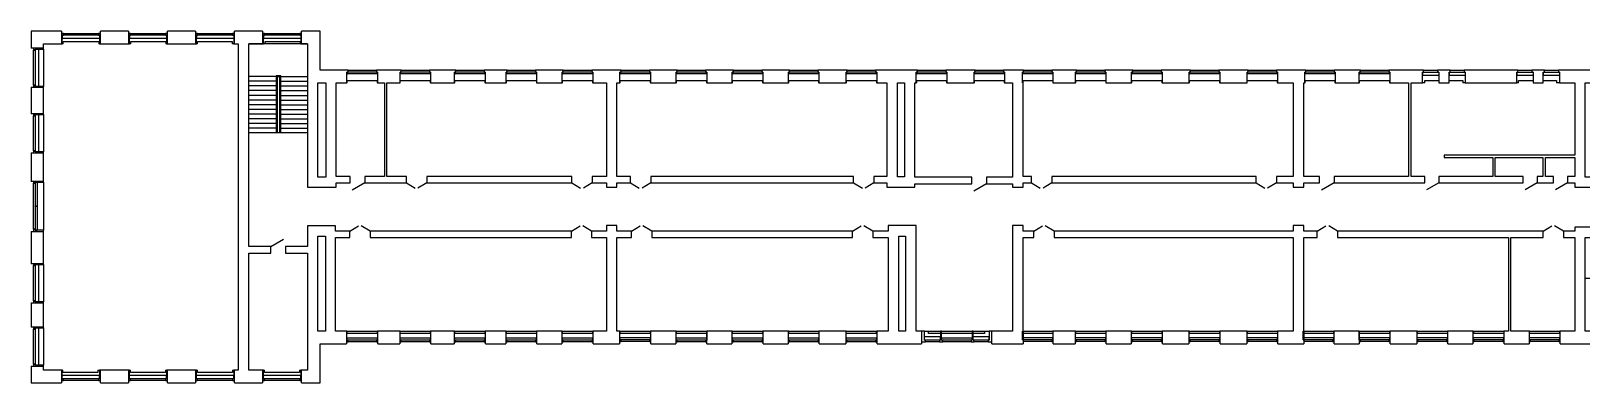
# Model space of a CAD drawing. Extents: x 318 to 100240, y 11948 to 34468.
import ezdxf

# ---------------------------------------------------------------- set-up
doc = ezdxf.new("R2010")
doc.units = 0
for name, color, linetype in [('ДВЕРИ', 7, 'CONTINUOUS'), ('КАРКАС_ИМПОСТ', 7, 'CONTINUOUS'), ('ЛЕСТНИЦЫ', 7, 'CONTINUOUS'), ('ОГРАЖДЕНИЕ', 7, 'CONTINUOUS'), ('ОКНА', 7, 'CONTINUOUS'), ('ПАНЕЛЬ', 7, 'CONTINUOUS'), ('ПЕРЕКРЫТИЯ', 7, 'CONTINUOUS'), ('ПОРУЧНИ', 7, 'CONTINUOUS'), ('СТЕНЫ', 7, 'CONTINUOUS'), ('СТЕНЫ_РАЗРЕЗ', 7, 'CONTINUOUS')]:
    doc.layers.add(name, color=color, linetype=linetype)

# ---------------------------------------------------------------- blocks, each defined once
blk = doc.blocks.new('ОГРАЖДЕНИЕ_-_ОГРАЖДЕНИЕ-22')
at = {"layer": 'ПОРУЧНИ'}
for p, q in [((15815.548367, 19937.741418), (15815.548367, 16287.341418)), ((16116.348367, 19937.741418), (15815.548367, 19937.741418)), ((15820.548367, 19932.741418), (15820.548367, 16287.341418)), ((16111.348367, 19932.741418), (15820.548367, 19932.741418)), ((15860.548367, 19892.741418), (15860.548367, 16287.341418)), ((16071.348367, 19892.741418), (15860.548367, 19892.741418)), ((15875.548367, 19877.741418), (15875.548367, 16287.341418)), ((16056.348367, 19877.741418), (15875.548367, 19877.741418)), ((16056.348367, 16287.341418), (16056.348367, 19877.741418)), ((16071.348367, 16287.341418), (16071.348367, 19892.741418)), ((16086.348367, 19890.716418), (16086.348367, 19907.741418)), ((16111.348367, 19887.341418), (16111.348367, 19932.741418)), ((16111.348367, 16287.341418), (16111.348367, 19887.341418)), ((16116.348367, 19887.341418), (16116.348367, 19937.741418)), ((16116.348367, 16287.341418), (16116.348367, 19887.341418)), ((15820.548367, 16287.341418), (15815.548367, 16287.341418)), ((15860.548367, 16287.341418), (15820.548367, 16287.341418)), ((15875.548367, 16287.341418), (15860.548367, 16287.341418))]:
    blk.add_line(p, q, dxfattribs=at)
blk = doc.blocks.new('ИРНИТУ-ОКНО-ГОСТ23166-99_4')
at = {"layer": 'КАРКАС_ИМПОСТ'}
for p, q in [((-1018.1, 210), (941.9, 210)), ((-1018.1, 210), (-1018.1, 90)), ((-1018.1, 210), (-983.1, 210)), ((-1018.1, 90), (941.9, 90)), ((-1018.1, 90), (-983.1, 90)), ((941.9, 210), (906.9, 210)), ((941.9, 90), (906.9, 90)), ((941.9, 210), (941.9, 90))]:
    blk.add_line(p, q, dxfattribs=at)
blk = doc.blocks.new('ИРНИТУ-ОКНО-ГОСТ23166-99_0')
at = {"layer": 'КАРКАС_ИМПОСТ'}
for p, q in [((-1018.1, 220), (941.9, 220)), ((-1018.1, 220), (-1018.1, 100)), ((-1018.1, 220), (-983.1, 220)), ((-1018.1, 100), (941.9, 100)), ((-1018.1, 100), (-983.1, 100)), ((941.9, 220), (906.9, 220)), ((941.9, 100), (906.9, 100)), ((941.9, 220), (941.9, 100))]:
    blk.add_line(p, q, dxfattribs=at)
blk = doc.blocks.new('ИРНИТУ-ОКНО-ГОСТ23166-99_2')
at = {"layer": 'КАРКАС_ИМПОСТ'}
for p, q in [((-1018.1, 220), (21.9, 220)), ((-1018.1, 220), (-1018.1, 20)), ((-1018.1, 220), (-983.1, 220)), ((-1018.1, 20), (21.9, 20)), ((-1018.1, 20), (-983.1, 20)), ((21.9, 220), (-13.1, 220)), ((21.9, 20), (-13.1, 20)), ((21.9, 220), (21.9, 20))]:
    blk.add_line(p, q, dxfattribs=at)
blk = doc.blocks.new('AC_ДВЕРЬ_ОДНОПОЛЬНАЯ_ДЕРЕВ')
at = {"layer": 'ПАНЕЛЬ'}
blk.add_line((-450, 210), (329.422863, 660), dxfattribs=at)
blk = doc.blocks.new('ИРНИТУ_ДВЕРЬ_ОДНОПОЛЬНАЯ_Д')
at = {"layer": 'ПАНЕЛЬ'}
blk.add_line((-470, 210), (344.06388, 680), dxfattribs=at)
blk = doc.blocks.new('AC_ДВЕРЬ_ДВУПОЛЬНАЯ_ДЕРЕВЯ')
at = {"layer": 'ПАНЕЛЬ'}
for p, q in [((-650, 210), (-87.083488, 535)), ((650, 210), (87.083488, 535))]:
    blk.add_line(p, q, dxfattribs=at)
blk = doc.blocks.new('ИРНИТУ-ОКНО-ГОСТ23166-99_1')
at = {"layer": 'КАРКАС_ИМПОСТ'}
for p, q in [((-1018.1, 280), (21.9, 280)), ((-1018.1, 280), (-1018.1, 80)), ((-1018.1, 280), (-983.1, 280)), ((-1018.1, 80), (21.9, 80)), ((-1018.1, 80), (-983.1, 80)), ((21.9, 280), (-13.1, 280)), ((21.9, 80), (-13.1, 80)), ((21.9, 280), (21.9, 80))]:
    blk.add_line(p, q, dxfattribs=at)
blk = doc.blocks.new('ИРНИТУ-ОКНО-ГОСТ23166-99_3')
at = {"layer": 'КАРКАС_ИМПОСТ'}
for p, q in [((-1018.1, -160), (941.9, -160)), ((-1018.1, -280), (-1018.1, -160)), ((-1018.1, -160), (-983.1, -160)), ((-1018.1, -280), (941.9, -280)), ((-1018.1, -280), (-983.1, -280)), ((941.9, -160), (906.9, -160)), ((941.9, -280), (906.9, -280)), ((941.9, -280), (941.9, -160))]:
    blk.add_line(p, q, dxfattribs=at)
blk = doc.blocks.new('ИРНИТУ-ОКНО-ГОСТ23166-99_6')
at = {"layer": 'КАРКАС_ИМПОСТ'}
for p, q in [((-1233.1, 210), (1156.9, 210)), ((-1233.1, 210), (-1233.1, 10)), ((-1233.1, 210), (-1198.1, 210)), ((-1233.1, 10), (1156.9, 10)), ((-1233.1, 10), (-1198.1, 10)), ((1156.9, 210), (1121.9, 210)), ((1156.9, 10), (1121.9, 10)), ((1156.9, 210), (1156.9, 10))]:
    blk.add_line(p, q, dxfattribs=at)
blk = doc.blocks.new('ИРНИТУ-ОКНО-ГОСТ23166-99_5')
at = {"layer": 'КАРКАС_ИМПОСТ'}
for p, q in [((-1233.1, -10), (1156.9, -10)), ((-1233.1, -210), (-1233.1, -10)), ((-1233.1, -10), (-1198.1, -10)), ((-1233.1, -210), (1156.9, -210)), ((-1233.1, -210), (-1198.1, -210)), ((1156.9, -10), (1121.9, -10)), ((1156.9, -210), (1121.9, -210)), ((1156.9, -210), (1156.9, -10))]:
    blk.add_line(p, q, dxfattribs=at)
blk = doc.blocks.new('ИРНИТУ-ОКНО-ГОСТ23166-99_7')
at = {"layer": 'КАРКАС_ИМПОСТ'}
for p, q in [((-808.1, -90), (731.9, -90)), ((-808.1, -210), (-808.1, -90)), ((-808.1, -90), (-773.1, -90)), ((-808.1, -210), (731.9, -210)), ((-808.1, -210), (-773.1, -210)), ((731.9, -90), (696.9, -90)), ((731.9, -210), (716.9, -210)), ((731.9, -210), (731.9, -90))]:
    blk.add_line(p, q, dxfattribs=at)
blk = doc.blocks.new('ИРНИТУ-ОКНО-ГОСТ23166-99_8')
at = {"layer": 'КАРКАС_ИМПОСТ'}
for p, q in [((-808.1, -90), (731.9, -90)), ((-808.1, -210), (-808.1, -90)), ((-808.1, -90), (-773.1, -90)), ((-808.1, -210), (731.9, -210)), ((-808.1, -210), (-793.1, -210)), ((731.9, -90), (696.9, -90)), ((731.9, -210), (696.9, -210)), ((731.9, -210), (731.9, -90))]:
    blk.add_line(p, q, dxfattribs=at)

msp = doc.modelspace()

# ---------------------------------------------------------------- linework, layer by layer
at = {"layer": 'ЛЕСТНИЦЫ'}
for p, q in [((18037.52886, 33663.240005), (14277.52886, 33663.240005)), ((16027.12886, 31560.581423), (14277.52886, 31560.581423)), ((16027.12886, 31560.581423), (14277.52886, 31560.581423)), ((16027.12886, 31260.581423), (14277.52886, 31260.581423)), ((16027.12886, 31260.581423), (14277.52886, 31260.581423)), ((16327.92886, 31560.581423), (18037.52886, 31560.581423)), ((16327.92886, 31560.581423), (18037.52886, 31560.581423)), ((16327.92886, 31260.581423), (18037.52886, 31260.581423)), ((16327.92886, 31260.581423), (18037.52886, 31260.581423)), ((16027.12886, 30960.581423), (14277.52886, 30960.581423)), ((16027.12886, 30960.581423), (14277.52886, 30960.581423)), ((16027.12886, 30660.581423), (14277.52886, 30660.581423)), ((16027.12886, 30660.581423), (14277.52886, 30660.581423)), ((16027.12886, 30360.581423), (14277.52886, 30360.581423)), ((16027.12886, 30360.581423), (14277.52886, 30360.581423)), ((16027.12886, 30060.581423), (14277.52886, 30060.581423)), ((16027.12886, 30060.581423), (14277.52886, 30060.581423)), ((16327.92886, 30960.581423), (18037.52886, 30960.581423)), ((16327.92886, 30960.581423), (18037.52886, 30960.581423)), ((16327.92886, 30660.581423), (18037.52886, 30660.581423)), ((16327.92886, 30660.581423), (18037.52886, 30660.581423)), ((16327.92886, 30360.581423), (18037.52886, 30360.581423)), ((16327.92886, 30360.581423), (18037.52886, 30360.581423)), ((16327.92886, 30060.581423), (18037.52886, 30060.581423)), ((16327.92886, 30060.581423), (18037.52886, 30060.581423)), ((16027.12886, 29760.581423), (14277.52886, 29760.581423)), ((16027.12886, 29760.581423), (14277.52886, 29760.581423)), ((16027.12886, 29460.581423), (14277.52886, 29460.581423)), ((16027.12886, 29460.581423), (14277.52886, 29460.581423)), ((16027.12886, 29160.581423), (14277.52886, 29160.581423)), ((16027.12886, 29160.581423), (14277.52886, 29160.581423)), ((16327.92886, 29760.581423), (18037.52886, 29760.581423)), ((16327.92886, 29760.581423), (18037.52886, 29760.581423)), ((16327.92886, 29460.581423), (18037.52886, 29460.581423)), ((16327.92886, 29460.581423), (18037.52886, 29460.581423)), ((16327.92886, 29160.581423), (18037.52886, 29160.581423)), ((16327.92886, 29160.581423), (18037.52886, 29160.581423)), ((16027.12886, 28860.581423), (14277.52886, 28860.581423)), ((16027.12886, 28860.581423), (14277.52886, 28860.581423)), ((16027.12886, 28560.581423), (14277.52886, 28560.581423)), ((16027.12886, 28560.581423), (14277.52886, 28560.581423)), ((16027.12886, 28260.581423), (14277.52886, 28260.581423)), ((16027.12886, 28260.581423), (14277.52886, 28260.581423)), ((16327.92886, 28860.581423), (18037.52886, 28860.581423)), ((16327.92886, 28860.581423), (18037.52886, 28860.581423)), ((16327.92886, 28560.581423), (18037.52886, 28560.581423)), ((16327.92886, 28560.581423), (18037.52886, 28560.581423)), ((16327.92886, 28260.581423), (18037.52886, 28260.581423)), ((16327.92886, 28260.581423), (18037.52886, 28260.581423)), ((16027.12886, 27960.581423), (14277.52886, 27960.581423))]:
    msp.add_line(p, q, dxfattribs=at)
at = {"layer": 'ПЕРЕКРЫТИЯ'}
for p, q in [((16027.12886, 27960.581423), (14277.52886, 27960.581423)), ((18037.52886, 27960.581423), (16087.12886, 27960.581423)), ((99937.52886, 18651.325945), (100239.720935, 18651.325945))]:
    msp.add_line(p, q, dxfattribs=at)
at = {"layer": 'СТЕНЫ'}
for p, q in [((2382.52886, 34328.375499), (4632.52886, 34328.375499)), ((6682.52886, 34328.375499), (8932.52886, 34328.375499)), ((10982.52886, 34328.375499), (13232.52886, 34328.375499)), ((15282.52886, 34328.375499), (17532.52886, 34328.375499)), ((457.52886, 31003.375499), (457.52886, 33253.375499)), ((1117.52886, 33323.375499), (1117.52886, 30933.375499)), ((2372.52886, 33668.375499), (2312.52886, 33668.375499)), ((2372.52886, 33668.375499), (2372.52886, 33818.375499)), ((2372.52886, 33818.375499), (4647.52886, 33818.375499)), ((4647.52886, 33818.375499), (4647.52886, 33668.375499)), ((4702.52886, 33668.375499), (4647.52886, 33668.375499)), ((6712.52886, 33668.375499), (6612.52886, 33668.375499)), ((6712.52886, 33668.375499), (6712.52886, 33818.375499)), ((6712.52886, 33818.375499), (8952.52886, 33818.375499)), ((8952.52886, 33818.375499), (8952.52886, 33668.375499)), ((9002.52886, 33668.375499), (8952.52886, 33668.375499)), ((10972.52886, 33668.375499), (10912.52886, 33668.375499)), ((10972.52886, 33668.375499), (10972.52886, 33818.375499)), ((10972.52886, 33818.375499), (13212.52886, 33818.375499)), ((13212.52886, 33818.375499), (13212.52886, 33668.375499)), ((13302.52886, 33668.375499), (13212.52886, 33668.375499)), ((15312.52886, 33668.375499), (15212.52886, 33668.375499)), ((15312.52886, 33668.375499), (15312.52886, 33818.375499)), ((15312.52886, 33818.375499), (17552.52886, 33818.375499)), ((17552.52886, 33818.375499), (17552.52886, 33668.375499)), ((17602.52886, 33668.375499), (17552.52886, 33668.375499)), ((20572.007651, 31168.375499), (20562.52886, 31168.375499)), ((20572.007651, 31168.375499), (20572.007651, 31318.375499)), ((20572.007651, 31318.375499), (22492.007651, 31318.375499)), ((20632.52886, 31968.375499), (22452.52886, 31968.375499)), ((22492.007651, 31318.375499), (22492.007651, 31168.375499)), ((22522.52886, 31168.375499), (22492.007651, 31168.375499)), ((23982.52886, 31168.375499), (23962.52886, 31168.375499)), ((23982.52886, 31168.375499), (23982.52886, 31318.375499)), ((23982.52886, 31318.375499), (25902.52886, 31318.375499)), ((24032.52886, 31968.375499), (25852.52886, 31968.375499)), ((25902.52886, 31318.375499), (25902.52886, 31168.375499)), ((25922.52886, 31168.375499), (25902.52886, 31168.375499)), ((27482.52886, 31168.375499), (27462.52886, 31168.375499)), ((27482.52886, 31168.375499), (27482.52886, 31318.375499)), ((27482.52886, 31318.375499), (29402.52886, 31318.375499)), ((27532.52886, 31968.375499), (29352.52886, 31968.375499)), ((29402.52886, 31318.375499), (29402.52886, 31168.375499)), ((29422.52886, 31168.375499), (29402.52886, 31168.375499)), ((30782.52886, 31168.375499), (30762.52886, 31168.375499)), ((30782.52886, 31168.375499), (30782.52886, 31318.375499)), ((30782.52886, 31318.375499), (32702.52886, 31318.375499)), ((30832.52886, 31968.375499), (32652.52886, 31968.375499)), ((32702.52886, 31318.375499), (32702.52886, 31168.375499)), ((32722.52886, 31168.375499), (32702.52886, 31168.375499)), ((34382.52886, 31168.375499), (34362.52886, 31168.375499)), ((34382.52886, 31168.375499), (34382.52886, 31318.375499)), ((34382.52886, 31318.375499), (36302.52886, 31318.375499)), ((34432.52886, 31968.375499), (36252.52886, 31968.375499)), ((36302.52886, 31318.375499), (36302.52886, 31168.375499)), ((36322.52886, 31168.375499), (36302.52886, 31168.375499)), ((38080.02886, 31168.375499), (38062.52886, 31168.375499)), ((38080.02886, 31168.375499), (38080.02886, 31318.375499)), ((38080.02886, 31318.375499), (40000.02886, 31318.375499)), ((38132.52886, 31968.375499), (39952.52886, 31968.375499)), ((40000.02886, 31318.375499), (40000.02886, 31168.375499)), ((40022.52886, 31168.375499), (40000.02886, 31168.375499)), ((41682.007651, 31168.375499), (41662.52886, 31168.375499)), ((41682.007651, 31168.375499), (41682.007651, 31318.375499)), ((41682.007651, 31318.375499), (43602.007651, 31318.375499)), ((41732.52886, 31968.375499), (43552.52886, 31968.375499)), ((43602.007651, 31318.375499), (43602.007651, 31168.375499)), ((43622.52886, 31168.375499), (43602.007651, 31168.375499)), ((45282.007651, 31168.375499), (45262.52886, 31168.375499)), ((45282.007651, 31168.375499), (45282.007651, 31318.375499)), ((45282.007651, 31318.375499), (47202.007651, 31318.375499)), ((45332.52886, 31968.375499), (47152.52886, 31968.375499)), ((47202.007651, 31318.375499), (47202.007651, 31168.375499)), ((47222.52886, 31168.375499), (47202.007651, 31168.375499)), ((48882.007651, 31168.375499), (48862.52886, 31168.375499)), ((48882.007651, 31168.375499), (48882.007651, 31318.375499)), ((48882.007651, 31318.375499), (50802.007651, 31318.375499)), ((48932.52886, 31968.375499), (50752.52886, 31968.375499)), ((50802.007651, 31318.375499), (50802.007651, 31168.375499)), ((50822.52886, 31168.375499), (50802.007651, 31168.375499)), ((52587.007651, 31168.375499), (52562.52886, 31168.375499)), ((52587.007651, 31168.375499), (52587.007651, 31318.375499)), ((52587.007651, 31318.375499), (54507.007651, 31318.375499)), ((52632.52886, 31968.375499), (54452.52886, 31968.375499)), ((54507.007651, 31318.375499), (54507.007651, 31168.375499)), ((54522.52886, 31168.375499), (54507.007651, 31168.375499)), ((57087.007651, 31168.375499), (57062.52886, 31168.375499)), ((57087.007651, 31168.375499), (57087.007651, 31318.375499)), ((57087.007651, 31318.375499), (59007.007651, 31318.375499)), ((57132.52886, 31968.375499), (58952.52886, 31968.375499)), ((59007.007651, 31318.375499), (59007.007651, 31168.375499)), ((59022.52886, 31168.375499), (59007.007651, 31168.375499)), ((60782.007651, 31168.375499), (60762.52886, 31168.375499)), ((60782.007651, 31168.375499), (60782.007651, 31318.375499)), ((60782.007651, 31318.375499), (62702.007651, 31318.375499)), ((60832.52886, 31968.375499), (62652.52886, 31968.375499)), ((62702.007651, 31318.375499), (62702.007651, 31168.375499)), ((62722.52886, 31168.375499), (62702.007651, 31168.375499)), ((63907.52886, 31168.375499), (63907.52886, 31318.375499)), ((63907.52886, 31318.375499), (65822.52886, 31318.375499)), ((63932.52886, 31968.375499), (65752.52886, 31968.375499)), ((67282.52886, 31168.375499), (67262.52886, 31168.375499)), ((67282.52886, 31168.375499), (67282.52886, 31318.375499)), ((67282.52886, 31318.375499), (69202.52886, 31318.375499)), ((67332.52886, 31968.375499), (69152.52886, 31968.375499)), ((69202.52886, 31318.375499), (69202.52886, 31168.375499)), ((69222.52886, 31168.375499), (69202.52886, 31168.375499)), ((70882.52886, 31168.375499), (70862.52886, 31168.375499)), ((70882.52886, 31168.375499), (70882.52886, 31318.375499)), ((70882.52886, 31318.375499), (72802.52886, 31318.375499)), ((70932.52886, 31968.375499), (72752.52886, 31968.375499)), ((72802.52886, 31318.375499), (72802.52886, 31168.375499)), ((72822.52886, 31168.375499), (72802.52886, 31168.375499)), ((74582.52886, 31168.375499), (74562.52886, 31168.375499)), ((74582.52886, 31168.375499), (74582.52886, 31318.375499)), ((74582.52886, 31318.375499), (76502.52886, 31318.375499)), ((74632.52886, 31968.375499), (76452.52886, 31968.375499)), ((76502.52886, 31318.375499), (76502.52886, 31168.375499)), ((76522.52886, 31168.375499), (76502.52886, 31168.375499)), ((78282.52886, 31168.375499), (78262.52886, 31168.375499)), ((78282.52886, 31168.375499), (78282.52886, 31318.375499)), ((78282.52886, 31318.375499), (80202.52886, 31318.375499)), ((78332.52886, 31968.375499), (80152.52886, 31968.375499)), ((80202.52886, 31318.375499), (80202.52886, 31168.375499)), ((80222.52886, 31168.375499), (80202.52886, 31168.375499)), ((81982.52886, 31168.375499), (81962.52886, 31168.375499)), ((81982.52886, 31168.375499), (81982.52886, 31318.375499)), ((81982.52886, 31318.375499), (83902.52886, 31318.375499)), ((82032.52886, 31968.375499), (83852.52886, 31968.375499)), ((83902.52886, 31318.375499), (83902.52886, 31168.375499)), ((83922.52886, 31168.375499), (83902.52886, 31168.375499)), ((85482.52886, 31168.375499), (85462.52886, 31168.375499)), ((85482.52886, 31168.375499), (85482.52886, 31318.375499)), ((85482.52886, 31318.375499), (87402.52886, 31318.375499)), ((85532.52886, 31968.375499), (87352.52886, 31968.375499)), ((87402.52886, 31318.375499), (87402.52886, 31168.375499)), ((87422.52886, 31168.375499), (87402.52886, 31168.375499)), ((89662.52886, 31168.375499), (89512.52886, 31168.375499)), ((89582.52886, 31968.375499), (90482.52886, 31968.375499)), ((89662.52886, 31168.375499), (89662.52886, 31318.375499)), ((89662.52886, 31318.375499), (90552.52886, 31318.375499)), ((91212.52886, 31318.375499), (92102.52886, 31318.375499)), ((91282.52886, 31968.375499), (92182.52886, 31968.375499)), ((92102.52886, 31318.375499), (92102.52886, 31168.375499)), ((92252.52886, 31168.375499), (92102.52886, 31168.375499)), ((95667.52886, 31168.375499), (95557.52886, 31168.375499)), ((95627.52886, 31968.375499), (96527.52886, 31968.375499)), ((95667.52886, 31168.375499), (95667.52886, 31318.375499)), ((95667.52886, 31318.375499), (96597.52886, 31318.375499)), ((97257.52886, 31318.375499), (98107.52886, 31318.375499)), ((97327.52886, 31968.375499), (98227.52886, 31968.375499)), ((98107.52886, 31318.375499), (98107.52886, 31168.375499)), ((98297.52886, 31168.375499), (98107.52886, 31168.375499)), ((457.52886, 26803.375499), (457.52886, 29053.375499)), ((1117.52886, 29123.375499), (1117.52886, 26733.375499)), ((457.52886, 21793.058531), (457.52886, 24733.058531)), ((1117.52886, 24803.058531), (1117.52886, 21723.058531)), ((457.52886, 17203.375499), (457.52886, 19453.375499)), ((1117.52886, 19523.375499), (1117.52886, 17133.375499)), ((457.52886, 13143.375499), (457.52886, 15393.375499)), ((1117.52886, 15463.375499), (1117.52886, 13073.375499)), ((20562.52886, 15248.375499), (22522.52886, 15248.375499)), ((20582.52886, 15098.375499), (20582.52886, 15248.375499)), ((22502.52886, 15098.375499), (20582.52886, 15098.375499)), ((22502.52886, 15248.375499), (22502.52886, 15098.375499)), ((23962.52886, 15248.375499), (25922.52886, 15248.375499)), ((23982.52886, 15098.375499), (23982.52886, 15248.375499)), ((25902.52886, 15098.375499), (23982.52886, 15098.375499)), ((25902.52886, 15248.375499), (25902.52886, 15098.375499)), ((27462.52886, 15248.375499), (29422.52886, 15248.375499)), ((27482.52886, 15098.375499), (27482.52886, 15248.375499)), ((29402.52886, 15098.375499), (27482.52886, 15098.375499)), ((29402.52886, 15248.375499), (29402.52886, 15098.375499)), ((30762.52886, 15248.375499), (32722.52886, 15248.375499)), ((30782.52886, 15098.375499), (30782.52886, 15248.375499)), ((32702.52886, 15098.375499), (30782.52886, 15098.375499)), ((32702.52886, 15248.375499), (32702.52886, 15098.375499)), ((34362.52886, 15248.375499), (36322.52886, 15248.375499)), ((34382.52886, 15098.375499), (34382.52886, 15248.375499)), ((36302.52886, 15098.375499), (34382.52886, 15098.375499)), ((36302.52886, 15248.375499), (36302.52886, 15098.375499)), ((38062.52886, 15248.375499), (40022.52886, 15248.375499)), ((38082.52886, 15098.375499), (38082.52886, 15248.375499)), ((40002.52886, 15098.375499), (38082.52886, 15098.375499)), ((40002.52886, 15248.375499), (40002.52886, 15098.375499)), ((41662.52886, 15248.375499), (43622.52886, 15248.375499)), ((41682.52886, 15098.375499), (41682.52886, 15248.375499)), ((43602.52886, 15098.375499), (41682.52886, 15098.375499)), ((43602.52886, 15248.375499), (43602.52886, 15098.375499)), ((45262.52886, 15248.375499), (47222.52886, 15248.375499)), ((45282.52886, 15098.375499), (45282.52886, 15248.375499)), ((47202.52886, 15098.375499), (45282.52886, 15098.375499)), ((47202.52886, 15248.375499), (47202.52886, 15098.375499)), ((48862.52886, 15248.375499), (50822.52886, 15248.375499)), ((48882.52886, 15098.375499), (48882.52886, 15248.375499)), ((50802.52886, 15098.375499), (48882.52886, 15098.375499)), ((50802.52886, 15248.375499), (50802.52886, 15098.375499)), ((52562.52886, 15248.375499), (54522.52886, 15248.375499)), ((52567.52886, 15098.375499), (52567.52886, 15248.375499)), ((54487.52886, 15098.375499), (52567.52886, 15098.375499)), ((54487.52886, 15248.375499), (54487.52886, 15098.375499)), ((57582.52886, 15248.375499), (58622.52886, 15248.375499)), ((57837.52886, 15098.375499), (57837.52886, 15248.375499)), ((58622.52886, 15098.375499), (57837.52886, 15098.375499)), ((58682.52886, 15248.375499), (60642.52886, 15248.375499)), ((60642.52886, 15098.375499), (58682.52886, 15098.375499)), ((60702.52886, 15248.375499), (61742.52886, 15248.375499)), ((61437.52886, 15098.375499), (60702.52886, 15098.375499)), ((61437.52886, 15248.375499), (61437.52886, 15098.375499)), ((63887.52886, 15098.375499), (63887.52886, 15248.375499)), ((65807.52886, 15098.375499), (63887.52886, 15098.375499)), ((63907.52886, 15248.375499), (63907.52886, 14708.375499)), ((63907.52886, 15248.375499), (65822.52886, 15248.375499)), ((65807.52886, 15248.375499), (65807.52886, 15098.375499)), ((67262.52886, 15248.375499), (69222.52886, 15248.375499)), ((67287.52886, 15098.375499), (67287.52886, 15248.375499)), ((69207.52886, 15098.375499), (67287.52886, 15098.375499)), ((69207.52886, 15248.375499), (69207.52886, 15098.375499)), ((70862.52886, 15248.375499), (72822.52886, 15248.375499)), ((70882.52886, 15098.375499), (70882.52886, 15248.375499)), ((72802.52886, 15098.375499), (70882.52886, 15098.375499)), ((72802.52886, 15248.375499), (72802.52886, 15098.375499)), ((74562.52886, 15248.375499), (76522.52886, 15248.375499)), ((74582.52886, 15098.375499), (74582.52886, 15248.375499)), ((76502.52886, 15098.375499), (74582.52886, 15098.375499)), ((76502.52886, 15248.375499), (76502.52886, 15098.375499)), ((78262.52886, 15248.375499), (80222.52886, 15248.375499)), ((78287.52886, 15098.375499), (78287.52886, 15248.375499)), ((80207.52886, 15098.375499), (78287.52886, 15098.375499)), ((80207.52886, 15248.375499), (80207.52886, 15098.375499)), ((81887.52886, 15098.375499), (81887.52886, 15248.375499)), ((83807.52886, 15098.375499), (81887.52886, 15098.375499)), ((81907.52886, 15248.375499), (81907.52886, 14708.375499)), ((81907.52886, 15248.375499), (83822.52886, 15248.375499)), ((83807.52886, 15248.375499), (83807.52886, 15098.375499)), ((85462.52886, 15248.375499), (87422.52886, 15248.375499)), ((85482.52886, 15098.375499), (85482.52886, 15248.375499)), ((87402.52886, 15098.375499), (85482.52886, 15098.375499)), ((87402.52886, 15248.375499), (87402.52886, 15098.375499)), ((89162.52886, 15248.375499), (91122.52886, 15248.375499)), ((89187.52886, 15098.375499), (89187.52886, 15248.375499)), ((91107.52886, 15098.375499), (89187.52886, 15098.375499)), ((91107.52886, 15248.375499), (91107.52886, 15098.375499)), ((92762.52886, 15248.375499), (94722.52886, 15248.375499)), ((92802.52886, 15098.375499), (92802.52886, 15248.375499)), ((94722.52886, 15098.375499), (92802.52886, 15098.375499)), ((96362.52886, 15248.375499), (98322.52886, 15248.375499)), ((96382.52886, 15098.375499), (96382.52886, 15248.375499)), ((98302.52886, 15098.375499), (96382.52886, 15098.375499)), ((98302.52886, 15248.375499), (98302.52886, 15098.375499)), ((22452.52886, 14568.375499), (20632.52886, 14568.375499)), ((25852.52886, 14568.375499), (24032.52886, 14568.375499)), ((29352.52886, 14568.375499), (27532.52886, 14568.375499)), ((32652.52886, 14568.375499), (30832.52886, 14568.375499)), ((36252.52886, 14568.375499), (34432.52886, 14568.375499)), ((39952.52886, 14588.375499), (38132.52886, 14588.375499)), ((43552.52886, 14568.375499), (41732.52886, 14568.375499)), ((47152.52886, 14568.375499), (45332.52886, 14568.375499)), ((50752.52886, 14568.375499), (48932.52886, 14568.375499)), ((54452.52886, 14568.375499), (52632.52886, 14568.375499)), ((58552.52886, 14568.375499), (57652.52886, 14568.375499)), ((60572.52886, 14568.375499), (58752.52886, 14568.375499)), ((61672.52886, 14568.375499), (60772.52886, 14568.375499)), ((65752.52886, 14588.375499), (63932.52886, 14588.375499)), ((69152.52886, 14588.375499), (67332.52886, 14588.375499)), ((72752.52886, 14588.375499), (70932.52886, 14588.375499)), ((76452.52886, 14588.375499), (74632.52886, 14588.375499)), ((80152.52886, 14588.375499), (78332.52886, 14588.375499)), ((83752.52886, 14588.375499), (81932.52886, 14588.375499)), ((87352.52886, 14588.375499), (85532.52886, 14588.375499)), ((91052.52886, 14588.375499), (89232.52886, 14588.375499)), ((94652.52886, 14588.375499), (92832.52886, 14588.375499)), ((98252.52886, 14588.375499), (96432.52886, 14588.375499)), ((2312.52886, 12748.375499), (2347.52886, 12748.375499)), ((2347.52886, 12598.375499), (2347.52886, 12748.375499)), ((4587.52886, 12598.375499), (2347.52886, 12598.375499)), ((4632.52886, 12088.375499), (2382.52886, 12088.375499)), ((4587.52886, 12748.375499), (4702.52886, 12748.375499)), ((4587.52886, 12748.375499), (4587.52886, 12598.375499)), ((6612.52886, 12748.375499), (6687.52886, 12748.375499)), ((8932.52886, 12088.375499), (6682.52886, 12088.375499)), ((6687.52886, 12598.375499), (6687.52886, 12748.375499)), ((8927.52886, 12598.375499), (6687.52886, 12598.375499)), ((8927.52886, 12748.375499), (9002.52886, 12748.375499)), ((8927.52886, 12748.375499), (8927.52886, 12598.375499)), ((10912.52886, 12748.375499), (10982.52886, 12748.375499)), ((10982.52886, 12598.375499), (10982.52886, 12748.375499)), ((13222.52886, 12598.375499), (10982.52886, 12598.375499)), ((13232.52886, 12088.375499), (10982.52886, 12088.375499)), ((13222.52886, 12748.375499), (13302.52886, 12748.375499)), ((13222.52886, 12748.375499), (13222.52886, 12598.375499)), ((15212.52886, 12748.375499), (15277.52886, 12748.375499)), ((15277.52886, 12598.375499), (15277.52886, 12748.375499)), ((17517.52886, 12598.375499), (15277.52886, 12598.375499)), ((17532.52886, 12088.375499), (15282.52886, 12088.375499)), ((17517.52886, 12748.375499), (17602.52886, 12748.375499)), ((17517.52886, 12748.375499), (17517.52886, 12598.375499))]:
    msp.add_line(p, q, dxfattribs=at)
at = {"layer": 'СТЕНЫ_РАЗРЕЗ'}
for p, q in [((317.52886, 34468.375499), (317.52886, 33378.375499)), ((2257.52886, 34468.375499), (317.52886, 34468.375499)), ((2257.52886, 34468.375499), (2257.52886, 33668.375499)), ((2382.52886, 34328.375499), (2257.52886, 34328.375499)), ((2312.52886, 33668.375499), (2312.52886, 34208.375499)), ((2312.52886, 34208.375499), (2382.52886, 34208.375499)), ((2382.52886, 34208.375499), (2382.52886, 34328.375499)), ((4757.52886, 34328.375499), (4632.52886, 34328.375499)), ((4632.52886, 34328.375499), (4632.52886, 34208.375499)), ((4632.52886, 34208.375499), (4702.52886, 34208.375499)), ((4702.52886, 34208.375499), (4702.52886, 33668.375499)), ((6557.52886, 34468.375499), (4757.52886, 34468.375499)), ((4757.52886, 33668.375499), (4757.52886, 34468.375499)), ((6557.52886, 34468.375499), (6557.52886, 33668.375499)), ((6682.52886, 34328.375499), (6557.52886, 34328.375499)), ((6612.52886, 33668.375499), (6612.52886, 34208.375499)), ((6612.52886, 34208.375499), (6682.52886, 34208.375499)), ((6682.52886, 34208.375499), (6682.52886, 34328.375499)), ((9057.52886, 34328.375499), (8932.52886, 34328.375499)), ((8932.52886, 34328.375499), (8932.52886, 34208.375499)), ((8932.52886, 34208.375499), (9002.52886, 34208.375499)), ((9002.52886, 34208.375499), (9002.52886, 33668.375499)), ((10857.52886, 34468.375499), (9057.52886, 34468.375499)), ((9057.52886, 33668.375499), (9057.52886, 34468.375499)), ((10857.52886, 34468.375499), (10857.52886, 33668.375499)), ((10982.52886, 34328.375499), (10857.52886, 34328.375499)), ((10912.52886, 33668.375499), (10912.52886, 34208.375499)), ((10912.52886, 34208.375499), (10982.52886, 34208.375499)), ((10982.52886, 34208.375499), (10982.52886, 34328.375499)), ((13357.52886, 34328.375499), (13232.52886, 34328.375499)), ((13232.52886, 34328.375499), (13232.52886, 34208.375499)), ((13232.52886, 34208.375499), (13302.52886, 34208.375499)), ((13302.52886, 34208.375499), (13302.52886, 33668.375499)), ((15157.52886, 34468.375499), (13357.52886, 34468.375499)), ((13357.52886, 33668.375499), (13357.52886, 34468.375499)), ((15157.52886, 34468.375499), (15157.52886, 33668.375499)), ((15282.52886, 34328.375499), (15157.52886, 34328.375499)), ((15212.52886, 33668.375499), (15212.52886, 34208.375499)), ((15212.52886, 34208.375499), (15282.52886, 34208.375499)), ((15282.52886, 34208.375499), (15282.52886, 34328.375499)), ((17657.52886, 34328.375499), (17532.52886, 34328.375499)), ((17532.52886, 34328.375499), (17532.52886, 34208.375499)), ((17532.52886, 34208.375499), (17602.52886, 34208.375499)), ((17602.52886, 34208.375499), (17602.52886, 33668.375499)), ((18837.52886, 34468.375499), (17657.52886, 34468.375499)), ((17657.52886, 33668.375499), (17657.52886, 34468.375499)), ((18837.52886, 31968.375499), (18837.52886, 34468.375499)), ((1117.52886, 33378.375499), (317.52886, 33378.375499)), ((457.52886, 33378.375499), (457.52886, 33253.375499)), ((457.52886, 33253.375499), (577.52886, 33253.375499)), ((577.52886, 33253.375499), (577.52886, 33323.375499)), ((577.52886, 33323.375499), (1117.52886, 33323.375499)), ((1117.52886, 33323.375499), (1117.52886, 33668.375499)), ((1117.52886, 33668.375499), (2312.52886, 33668.375499)), ((4702.52886, 33668.375499), (6612.52886, 33668.375499)), ((9002.52886, 33668.375499), (10912.52886, 33668.375499)), ((13302.52886, 33668.375499), (13597.52886, 33668.375499)), ((13597.52886, 33668.375499), (13597.52886, 12748.375499)), ((14277.52886, 33668.375499), (15212.52886, 33668.375499)), ((14277.52886, 20668.375499), (14277.52886, 33668.375499)), ((17602.52886, 33668.375499), (18037.52886, 33668.375499)), ((18037.52886, 33668.375499), (18037.52886, 24469.325932)), ((457.52886, 31003.375499), (457.52886, 30878.375499)), ((577.52886, 31003.375499), (457.52886, 31003.375499)), ((577.52886, 30933.375499), (577.52886, 31003.375499)), ((18697.52886, 31168.375499), (19202.52886, 31168.375499)), ((18697.52886, 25129.325932), (18697.52886, 31168.375499)), ((20632.52886, 31968.375499), (18837.52886, 31968.375499)), ((19202.52886, 31168.375499), (19202.52886, 25129.325932)), ((19862.52886, 31168.375499), (20562.52886, 31168.375499)), ((19862.52886, 25168.375499), (19862.52886, 31168.375499)), ((20562.52886, 31168.375499), (20562.52886, 31848.375499)), ((20562.52886, 31848.375499), (20632.52886, 31848.375499)), ((20632.52886, 31848.375499), (20632.52886, 31968.375499)), ((24032.52886, 31968.375499), (22452.52886, 31968.375499)), ((22452.52886, 31968.375499), (22452.52886, 31848.375499)), ((22452.52886, 31848.375499), (22522.52886, 31848.375499)), ((22522.52886, 31848.375499), (22522.52886, 31168.375499)), ((22522.52886, 31168.375499), (22962.52886, 31168.375499)), ((22962.52886, 31168.375499), (22962.52886, 25168.375499)), ((23122.52886, 31168.375499), (23962.52886, 31168.375499)), ((23122.52886, 25168.375499), (23122.52886, 31168.375499)), ((23962.52886, 31168.375499), (23962.52886, 31848.375499)), ((23962.52886, 31848.375499), (24032.52886, 31848.375499)), ((24032.52886, 31848.375499), (24032.52886, 31968.375499)), ((27532.52886, 31968.375499), (25852.52886, 31968.375499)), ((25852.52886, 31968.375499), (25852.52886, 31848.375499)), ((25852.52886, 31848.375499), (25922.52886, 31848.375499)), ((25922.52886, 31848.375499), (25922.52886, 31168.375499)), ((25922.52886, 31168.375499), (27462.52886, 31168.375499)), ((27462.52886, 31168.375499), (27462.52886, 31848.375499)), ((27462.52886, 31848.375499), (27532.52886, 31848.375499)), ((27532.52886, 31848.375499), (27532.52886, 31968.375499)), ((30832.52886, 31968.375499), (29352.52886, 31968.375499)), ((29352.52886, 31968.375499), (29352.52886, 31848.375499)), ((29352.52886, 31848.375499), (29422.52886, 31848.375499)), ((29422.52886, 31848.375499), (29422.52886, 31168.375499)), ((29422.52886, 31168.375499), (30762.52886, 31168.375499)), ((30762.52886, 31168.375499), (30762.52886, 31848.375499)), ((30762.52886, 31848.375499), (30832.52886, 31848.375499)), ((30832.52886, 31848.375499), (30832.52886, 31968.375499)), ((34432.52886, 31968.375499), (32652.52886, 31968.375499)), ((32652.52886, 31968.375499), (32652.52886, 31848.375499)), ((32652.52886, 31848.375499), (32722.52886, 31848.375499)), ((32722.52886, 31848.375499), (32722.52886, 31168.375499)), ((32722.52886, 31168.375499), (34362.52886, 31168.375499)), ((34362.52886, 31168.375499), (34362.52886, 31848.375499)), ((34362.52886, 31848.375499), (34432.52886, 31848.375499)), ((34432.52886, 31848.375499), (34432.52886, 31968.375499)), ((38132.52886, 31968.375499), (36252.52886, 31968.375499)), ((36252.52886, 31968.375499), (36252.52886, 31848.375499)), ((36252.52886, 31848.375499), (36322.52886, 31848.375499)), ((36322.52886, 31848.375499), (36322.52886, 31168.375499)), ((36322.52886, 31168.375499), (37190.02886, 31168.375499)), ((37190.02886, 31168.375499), (37190.02886, 25168.375499)), ((37870.02886, 31168.375499), (38062.52886, 31168.375499)), ((37870.02886, 25168.375499), (37870.02886, 31168.375499)), ((38062.52886, 31168.375499), (38062.52886, 31848.375499)), ((38062.52886, 31848.375499), (38132.52886, 31848.375499)), ((38132.52886, 31848.375499), (38132.52886, 31968.375499)), ((41732.52886, 31968.375499), (39952.52886, 31968.375499)), ((39952.52886, 31968.375499), (39952.52886, 31848.375499)), ((39952.52886, 31848.375499), (40022.52886, 31848.375499)), ((40022.52886, 31848.375499), (40022.52886, 31168.375499)), ((40022.52886, 31168.375499), (41662.52886, 31168.375499)), ((41662.52886, 31168.375499), (41662.52886, 31848.375499)), ((41662.52886, 31848.375499), (41732.52886, 31848.375499)), ((41732.52886, 31848.375499), (41732.52886, 31968.375499)), ((45332.52886, 31968.375499), (43552.52886, 31968.375499)), ((43552.52886, 31968.375499), (43552.52886, 31848.375499)), ((43552.52886, 31848.375499), (43622.52886, 31848.375499)), ((43622.52886, 31848.375499), (43622.52886, 31168.375499)), ((43622.52886, 31168.375499), (45262.52886, 31168.375499)), ((45262.52886, 31168.375499), (45262.52886, 31848.375499)), ((45262.52886, 31848.375499), (45332.52886, 31848.375499)), ((45332.52886, 31848.375499), (45332.52886, 31968.375499)), ((48932.52886, 31968.375499), (47152.52886, 31968.375499)), ((47152.52886, 31968.375499), (47152.52886, 31848.375499)), ((47152.52886, 31848.375499), (47222.52886, 31848.375499)), ((47222.52886, 31848.375499), (47222.52886, 31168.375499)), ((47222.52886, 31168.375499), (48862.52886, 31168.375499)), ((48862.52886, 31168.375499), (48862.52886, 31848.375499)), ((48862.52886, 31848.375499), (48932.52886, 31848.375499)), ((48932.52886, 31848.375499), (48932.52886, 31968.375499)), ((52632.52886, 31968.375499), (50752.52886, 31968.375499)), ((50752.52886, 31968.375499), (50752.52886, 31848.375499)), ((50752.52886, 31848.375499), (50822.52886, 31848.375499)), ((50822.52886, 31848.375499), (50822.52886, 31168.375499)), ((50822.52886, 31168.375499), (52562.52886, 31168.375499)), ((52562.52886, 31168.375499), (52562.52886, 31848.375499)), ((52562.52886, 31848.375499), (52632.52886, 31848.375499)), ((52632.52886, 31848.375499), (52632.52886, 31968.375499)), ((57132.52886, 31968.375499), (54452.52886, 31968.375499)), ((54452.52886, 31968.375499), (54452.52886, 31848.375499)), ((54452.52886, 31848.375499), (54522.52886, 31848.375499)), ((54522.52886, 31848.375499), (54522.52886, 31168.375499)), ((54522.52886, 31168.375499), (55177.52886, 31168.375499)), ((55177.52886, 31168.375499), (55177.52886, 25168.375499)), ((55857.52886, 31168.375499), (56297.52886, 31168.375499)), ((55857.52886, 25149.325932), (55857.52886, 31168.375499)), ((56297.52886, 31168.375499), (56297.52886, 25149.325932)), ((56977.52886, 31168.375499), (57062.52886, 31168.375499)), ((56977.52886, 25120.581423), (56977.52886, 31168.375499)), ((57062.52886, 31168.375499), (57062.52886, 31848.375499)), ((57062.52886, 31848.375499), (57132.52886, 31848.375499)), ((57132.52886, 31848.375499), (57132.52886, 31968.375499)), ((60832.52886, 31968.375499), (58952.52886, 31968.375499)), ((58952.52886, 31968.375499), (58952.52886, 31848.375499)), ((58952.52886, 31848.375499), (59022.52886, 31848.375499)), ((59022.52886, 31848.375499), (59022.52886, 31168.375499)), ((59022.52886, 31168.375499), (60762.52886, 31168.375499)), ((60762.52886, 31168.375499), (60762.52886, 31848.375499)), ((60762.52886, 31848.375499), (60832.52886, 31848.375499)), ((60832.52886, 31848.375499), (60832.52886, 31968.375499)), ((63932.52886, 31968.375499), (62652.52886, 31968.375499)), ((62652.52886, 31968.375499), (62652.52886, 31848.375499)), ((62652.52886, 31848.375499), (62722.52886, 31848.375499)), ((62722.52886, 31848.375499), (62722.52886, 31168.375499)), ((62722.52886, 31168.375499), (63227.52886, 31168.375499)), ((63227.52886, 31168.375499), (63227.52886, 25120.581423)), ((63862.52886, 31168.375499), (63862.52886, 31848.375499)), ((63862.52886, 31848.375499), (63932.52886, 31848.375499)), ((63907.52886, 31168.375499), (63862.52886, 31168.375499)), ((63907.52886, 25168.375499), (63907.52886, 31168.375499)), ((63932.52886, 31848.375499), (63932.52886, 31968.375499)), ((67332.52886, 31968.375499), (65752.52886, 31968.375499)), ((65752.52886, 31968.375499), (65752.52886, 31848.375499)), ((65752.52886, 31848.375499), (65822.52886, 31848.375499)), ((65822.52886, 31848.375499), (65822.52886, 31168.375499)), ((65822.52886, 31168.375499), (67262.52886, 31168.375499)), ((67262.52886, 31168.375499), (67262.52886, 31848.375499)), ((67262.52886, 31848.375499), (67332.52886, 31848.375499)), ((67332.52886, 31848.375499), (67332.52886, 31968.375499)), ((70932.52886, 31968.375499), (69152.52886, 31968.375499)), ((69152.52886, 31968.375499), (69152.52886, 31848.375499)), ((69152.52886, 31848.375499), (69222.52886, 31848.375499)), ((69222.52886, 31848.375499), (69222.52886, 31168.375499)), ((69222.52886, 31168.375499), (70862.52886, 31168.375499)), ((70862.52886, 31168.375499), (70862.52886, 31848.375499)), ((70862.52886, 31848.375499), (70932.52886, 31848.375499)), ((70932.52886, 31848.375499), (70932.52886, 31968.375499)), ((74632.52886, 31968.375499), (72752.52886, 31968.375499)), ((72752.52886, 31968.375499), (72752.52886, 31848.375499)), ((72752.52886, 31848.375499), (72822.52886, 31848.375499)), ((72822.52886, 31848.375499), (72822.52886, 31168.375499)), ((72822.52886, 31168.375499), (74562.52886, 31168.375499)), ((74562.52886, 31168.375499), (74562.52886, 31848.375499)), ((74562.52886, 31848.375499), (74632.52886, 31848.375499)), ((74632.52886, 31848.375499), (74632.52886, 31968.375499)), ((78332.52886, 31968.375499), (76452.52886, 31968.375499)), ((76452.52886, 31968.375499), (76452.52886, 31848.375499)), ((76452.52886, 31848.375499), (76522.52886, 31848.375499)), ((76522.52886, 31848.375499), (76522.52886, 31168.375499)), ((76522.52886, 31168.375499), (78262.52886, 31168.375499)), ((78262.52886, 31168.375499), (78262.52886, 31848.375499)), ((78262.52886, 31848.375499), (78332.52886, 31848.375499)), ((78332.52886, 31848.375499), (78332.52886, 31968.375499)), ((82032.52886, 31968.375499), (80152.52886, 31968.375499)), ((80152.52886, 31968.375499), (80152.52886, 31848.375499)), ((80152.52886, 31848.375499), (80222.52886, 31848.375499)), ((80222.52886, 31848.375499), (80222.52886, 31168.375499)), ((80222.52886, 31168.375499), (81227.52886, 31168.375499)), ((81227.52886, 31168.375499), (81227.52886, 25168.375499)), ((81907.52886, 31168.375499), (81962.52886, 31168.375499)), ((81907.52886, 25168.375499), (81907.52886, 31168.375499)), ((81962.52886, 31168.375499), (81962.52886, 31848.375499)), ((81962.52886, 31848.375499), (82032.52886, 31848.375499)), ((82032.52886, 31848.375499), (82032.52886, 31968.375499)), ((85532.52886, 31968.375499), (83852.52886, 31968.375499)), ((83852.52886, 31968.375499), (83852.52886, 31848.375499)), ((83852.52886, 31848.375499), (83922.52886, 31848.375499)), ((83922.52886, 31848.375499), (83922.52886, 31168.375499)), ((83922.52886, 31168.375499), (85462.52886, 31168.375499)), ((85462.52886, 31168.375499), (85462.52886, 31848.375499)), ((85462.52886, 31848.375499), (85532.52886, 31848.375499)), ((85532.52886, 31848.375499), (85532.52886, 31968.375499)), ((89582.52886, 31968.375499), (87352.52886, 31968.375499)), ((87352.52886, 31968.375499), (87352.52886, 31848.375499)), ((87352.52886, 31848.375499), (87422.52886, 31848.375499)), ((87422.52886, 31848.375499), (87422.52886, 31168.375499)), ((87422.52886, 31168.375499), (88617.52886, 31168.375499)), ((88617.52886, 31168.375499), (88617.52886, 25168.375499)), ((88777.52886, 31168.375499), (89512.52886, 31168.375499)), ((88777.52886, 25168.375499), (88777.52886, 31168.375499)), ((89512.52886, 31168.375499), (89512.52886, 31848.375499)), ((89512.52886, 31848.375499), (89582.52886, 31848.375499)), ((89582.52886, 31848.375499), (89582.52886, 31968.375499)), ((91282.52886, 31968.375499), (90482.52886, 31968.375499)), ((90482.52886, 31968.375499), (90482.52886, 31848.375499)), ((90482.52886, 31848.375499), (90552.52886, 31848.375499)), ((90552.52886, 31848.375499), (90552.52886, 31168.375499)), ((90552.52886, 31168.375499), (91212.52886, 31168.375499)), ((91212.52886, 31168.375499), (91212.52886, 31848.375499)), ((91212.52886, 31848.375499), (91282.52886, 31848.375499)), ((91282.52886, 31848.375499), (91282.52886, 31968.375499)), ((95627.52886, 31968.375499), (92182.52886, 31968.375499)), ((92182.52886, 31968.375499), (92182.52886, 31848.375499)), ((92182.52886, 31848.375499), (92252.52886, 31848.375499)), ((92252.52886, 31848.375499), (92252.52886, 31168.375499)), ((92252.52886, 31168.375499), (95557.52886, 31168.375499)), ((95557.52886, 31168.375499), (95557.52886, 31848.375499)), ((95557.52886, 31848.375499), (95627.52886, 31848.375499)), ((95627.52886, 31848.375499), (95627.52886, 31968.375499)), ((97327.52886, 31968.375499), (96527.52886, 31968.375499)), ((96527.52886, 31968.375499), (96527.52886, 31848.375499)), ((96527.52886, 31848.375499), (96597.52886, 31848.375499)), ((96597.52886, 31848.375499), (96597.52886, 31168.375499)), ((96597.52886, 31168.375499), (97257.52886, 31168.375499)), ((97257.52886, 31168.375499), (97257.52886, 31848.375499)), ((97257.52886, 31848.375499), (97327.52886, 31848.375499)), ((97327.52886, 31848.375499), (97327.52886, 31968.375499)), ((100239.720935, 31968.375499), (98227.52886, 31968.375499)), ((98227.52886, 31968.375499), (98227.52886, 31848.375499)), ((98227.52886, 31848.375499), (98297.52886, 31848.375499)), ((98297.52886, 31848.375499), (98297.52886, 31168.375499)), ((98297.52886, 31168.375499), (99277.52886, 31168.375499)), ((99277.52886, 31168.375499), (99277.52886, 26538.375499)), ((99937.52886, 31168.375499), (100239.720935, 31168.375499)), ((99937.52886, 25129.325932), (99937.52886, 31168.375499)), ((317.52886, 30878.375499), (317.52886, 29178.375499)), ((317.52886, 30878.375499), (1117.52886, 30878.375499)), ((1117.52886, 30933.375499), (577.52886, 30933.375499)), ((1117.52886, 29123.375499), (1117.52886, 30933.375499)), ((1117.52886, 29178.375499), (317.52886, 29178.375499)), ((457.52886, 29178.375499), (457.52886, 29053.375499)), ((457.52886, 29053.375499), (577.52886, 29053.375499)), ((577.52886, 29053.375499), (577.52886, 29123.375499)), ((577.52886, 29123.375499), (1117.52886, 29123.375499)), ((317.52886, 26678.375499), (317.52886, 24848.375499)), ((317.52886, 26678.375499), (1117.52886, 26678.375499)), ((457.52886, 26803.375499), (457.52886, 26678.375499)), ((577.52886, 26803.375499), (457.52886, 26803.375499)), ((577.52886, 26733.375499), (577.52886, 26803.375499)), ((1117.52886, 26733.375499), (577.52886, 26733.375499)), ((1117.52886, 24803.058531), (1117.52886, 26733.375499)), ((99277.52886, 26538.375499), (90897.52886, 26538.375499)), ((90897.52886, 26538.375499), (90897.52886, 26378.375499)), ((90897.52886, 26378.375499), (94017.52886, 26378.375499)), ((94017.52886, 26378.375499), (94017.52886, 25168.375499)), ((94177.52886, 26378.375499), (97227.52886, 26378.375499)), ((94177.52886, 25168.375499), (94177.52886, 26378.375499)), ((97227.52886, 26378.375499), (97227.52886, 25168.375499)), ((97387.52886, 26378.375499), (99277.52886, 26378.375499)), ((97387.52886, 25168.375499), (97387.52886, 26378.375499)), ((99277.52886, 26378.375499), (99277.52886, 25168.375499)), ((19202.52886, 25129.325932), (18697.52886, 25129.325932)), ((20762.52886, 25168.375499), (19862.52886, 25168.375499)), ((20762.52886, 24748.375499), (20762.52886, 25168.375499)), ((22962.52886, 25168.375499), (21702.52886, 25168.375499)), ((21702.52886, 25168.375499), (21702.52886, 24748.375499)), ((24375.22886, 25168.375499), (23122.52886, 25168.375499)), ((24375.22886, 24748.375499), (24375.22886, 25168.375499)), ((34980.02886, 25168.375499), (25675.22886, 25168.375499)), ((25675.22886, 25168.375499), (25675.22886, 24748.375499)), ((34980.02886, 24748.375499), (34980.02886, 25168.375499)), ((37190.02886, 25168.375499), (36280.02886, 25168.375499)), ((36280.02886, 25168.375499), (36280.02886, 24748.375499)), ((38740.02886, 25168.375499), (37870.02886, 25168.375499)), ((38740.02886, 24748.375499), (38740.02886, 25168.375499)), ((53040.02886, 25168.375499), (40040.02886, 25168.375499)), ((40040.02886, 25168.375499), (40040.02886, 24748.375499)), ((53040.02886, 24748.375499), (53040.02886, 25168.375499)), ((55177.52886, 25168.375499), (54340.02886, 25168.375499)), ((54340.02886, 25168.375499), (54340.02886, 24748.375499)), ((56297.52886, 25149.325932), (55857.52886, 25149.325932)), ((60627.52886, 25120.581423), (56977.52886, 25120.581423)), ((60627.52886, 24700.581423), (60627.52886, 25120.581423)), ((63227.52886, 25120.581423), (61567.52886, 25120.581423)), ((61567.52886, 25120.581423), (61567.52886, 24700.581423)), ((64447.52886, 25168.375499), (63907.52886, 25168.375499)), ((64447.52886, 24748.375499), (64447.52886, 25168.375499)), ((78847.52886, 25168.375499), (65747.52886, 25168.375499)), ((65747.52886, 25168.375499), (65747.52886, 24748.375499)), ((78847.52886, 24748.375499), (78847.52886, 25168.375499)), ((81227.52886, 25168.375499), (80147.52886, 25168.375499)), ((80147.52886, 25168.375499), (80147.52886, 24748.375499)), ((82902.52886, 25168.375499), (81907.52886, 25168.375499)), ((82902.52886, 24748.375499), (82902.52886, 25168.375499)), ((88617.52886, 25168.375499), (83842.52886, 25168.375499)), ((83842.52886, 25168.375499), (83842.52886, 24748.375499)), ((89656.13943, 25168.375499), (88777.52886, 25168.375499)), ((89656.13943, 24748.375499), (89656.13943, 25168.375499)), ((94017.52886, 25168.375499), (90556.13943, 25168.375499)), ((90556.13943, 25168.375499), (90556.13943, 24748.375499)), ((95972.52886, 25168.375499), (94177.52886, 25168.375499)), ((95972.52886, 24748.375499), (95972.52886, 25168.375499)), ((97227.52886, 25168.375499), (96872.52886, 25168.375499)), ((96872.52886, 25168.375499), (96872.52886, 24748.375499)), ((97912.52886, 25168.375499), (97387.52886, 25168.375499)), ((97912.52886, 24748.375499), (97912.52886, 25168.375499)), ((99277.52886, 25168.375499), (98812.52886, 25168.375499)), ((98812.52886, 25168.375499), (98812.52886, 24748.375499)), ((100239.720935, 25129.325932), (99937.52886, 25129.325932)), ((1117.52886, 24848.375499), (317.52886, 24848.375499)), ((457.52886, 24848.375499), (457.52886, 24733.058531)), ((457.52886, 24733.058531), (577.52886, 24733.058531)), ((577.52886, 24733.058531), (577.52886, 24803.058531)), ((577.52886, 24803.058531), (1117.52886, 24803.058531)), ((18037.52886, 24469.325932), (19862.52886, 24469.325932)), ((19862.52886, 24469.325932), (19862.52886, 24748.375499)), ((19862.52886, 24748.375499), (20762.52886, 24748.375499)), ((21702.52886, 24748.375499), (24375.22886, 24748.375499)), ((25675.22886, 24748.375499), (34980.02886, 24748.375499)), ((36280.02886, 24748.375499), (37190.02886, 24748.375499)), ((37190.02886, 24748.375499), (37190.02886, 24469.325932)), ((37190.02886, 24469.325932), (37870.02886, 24469.325932)), ((37870.02886, 24469.325932), (37870.02886, 24748.375499)), ((37870.02886, 24748.375499), (38740.02886, 24748.375499)), ((40040.02886, 24748.375499), (53040.02886, 24748.375499)), ((54340.02886, 24748.375499), (55177.52886, 24748.375499)), ((55177.52886, 24748.375499), (55177.52886, 24469.325932)), ((55177.52886, 24469.325932), (56977.52886, 24469.325932)), ((56977.52886, 24469.325932), (56977.52886, 24700.581423)), ((56977.52886, 24700.581423), (60627.52886, 24700.581423)), ((61567.52886, 24700.581423), (63227.52886, 24700.581423)), ((63227.52886, 24700.581423), (63227.52886, 24469.325932)), ((63227.52886, 24469.325932), (63907.52886, 24469.325932)), ((63907.52886, 24469.325932), (63907.52886, 24748.375499)), ((63907.52886, 24748.375499), (64447.52886, 24748.375499)), ((65747.52886, 24748.375499), (78847.52886, 24748.375499)), ((80147.52886, 24748.375499), (81227.52886, 24748.375499)), ((81227.52886, 24748.375499), (81227.52886, 24469.325932)), ((81227.52886, 24469.325932), (81907.52886, 24469.325932)), ((81907.52886, 24469.325932), (81907.52886, 24748.375499)), ((81907.52886, 24748.375499), (82902.52886, 24748.375499)), ((83842.52886, 24748.375499), (89656.13943, 24748.375499)), ((90556.13943, 24748.375499), (95972.52886, 24748.375499)), ((96872.52886, 24748.375499), (97912.52886, 24748.375499)), ((98812.52886, 24748.375499), (99277.52886, 24748.375499)), ((99277.52886, 24748.375499), (99277.52886, 24469.325932)), ((99277.52886, 24469.325932), (100239.720935, 24469.325932)), ((18037.52886, 22009.325932), (18037.52886, 20668.375499)), ((19837.52886, 22009.325932), (18037.52886, 22009.325932)), ((19837.52886, 21668.375499), (19837.52886, 22009.325932)), ((37190.02886, 22013.123243), (37190.02886, 21668.375499)), ((37870.02886, 22013.123243), (37190.02886, 22013.123243)), ((37870.02886, 21668.375499), (37870.02886, 22013.123243)), ((57057.52886, 22013.123243), (55257.52886, 22013.123243)), ((55257.52886, 22013.123243), (55257.52886, 21668.375499)), ((57057.52886, 15248.375499), (57057.52886, 22013.123243)), ((63227.52886, 22013.123243), (63227.52886, 15248.375499)), ((63907.52886, 22013.123243), (63227.52886, 22013.123243)), ((63907.52886, 21668.375499), (63907.52886, 22013.123243)), ((81227.52886, 22013.123243), (81227.52886, 21668.375499)), ((81907.52886, 22013.123243), (81227.52886, 22013.123243)), ((81907.52886, 21668.375499), (81907.52886, 22013.123243)), ((317.52886, 21648.375499), (317.52886, 19578.375499)), ((317.52886, 21648.375499), (1117.52886, 21648.375499)), ((457.52886, 21793.058531), (457.52886, 21648.375499)), ((577.52886, 21793.058531), (457.52886, 21793.058531)), ((577.52886, 21723.058531), (577.52886, 21793.058531)), ((1117.52886, 21723.058531), (577.52886, 21723.058531)), ((1117.52886, 19523.375499), (1117.52886, 21723.058531)), ((18697.52886, 15248.375499), (18697.52886, 21349.325932)), ((18697.52886, 21349.325932), (19177.52886, 21349.325932)), ((19177.52886, 21349.325932), (19177.52886, 15248.375499)), ((20742.52886, 21668.375499), (19837.52886, 21668.375499)), ((19837.52886, 15248.375499), (19837.52886, 21248.375499)), ((19837.52886, 21248.375499), (20742.52886, 21248.375499)), ((20742.52886, 21248.375499), (20742.52886, 21668.375499)), ((34947.32886, 21668.375499), (22042.52886, 21668.375499)), ((22042.52886, 21668.375499), (22042.52886, 21248.375499)), ((22042.52886, 21248.375499), (34947.32886, 21248.375499)), ((34947.32886, 21248.375499), (34947.32886, 21668.375499)), ((37190.02886, 21668.375499), (36247.32886, 21668.375499)), ((36247.32886, 21668.375499), (36247.32886, 21248.375499)), ((36247.32886, 21248.375499), (37190.02886, 21248.375499)), ((37190.02886, 21248.375499), (37190.02886, 15248.375499)), ((38800.02886, 21668.375499), (37870.02886, 21668.375499)), ((37870.02886, 15248.375499), (37870.02886, 21248.375499)), ((37870.02886, 21248.375499), (38800.02886, 21248.375499)), ((38800.02886, 21248.375499), (38800.02886, 21668.375499)), ((52967.52886, 21668.375499), (40100.02886, 21668.375499)), ((40100.02886, 21668.375499), (40100.02886, 21248.375499)), ((40100.02886, 21248.375499), (52967.52886, 21248.375499)), ((52967.52886, 21248.375499), (52967.52886, 21668.375499)), ((55257.52886, 21668.375499), (54267.52886, 21668.375499)), ((54267.52886, 21668.375499), (54267.52886, 21248.375499)), ((54267.52886, 21248.375499), (55257.52886, 21248.375499)), ((55257.52886, 21248.375499), (55257.52886, 15248.375499)), ((55937.52886, 15248.375499), (55937.52886, 21333.123243)), ((55937.52886, 21333.123243), (56377.52886, 21333.123243)), ((56377.52886, 21333.123243), (56377.52886, 15248.375499)), ((64592.52886, 21668.375499), (63907.52886, 21668.375499)), ((63907.52886, 15248.375499), (63907.52886, 21248.375499)), ((63907.52886, 21248.375499), (64592.52886, 21248.375499)), ((64592.52886, 21248.375499), (64592.52886, 21668.375499)), ((81227.52886, 21668.375499), (65892.52886, 21668.375499)), ((65892.52886, 21668.375499), (65892.52886, 21248.375499)), ((65892.52886, 21248.375499), (81227.52886, 21248.375499)), ((81227.52886, 21248.375499), (81227.52886, 15248.375499)), ((82762.52886, 21668.375499), (81907.52886, 21668.375499)), ((81907.52886, 15248.375499), (81907.52886, 21248.375499)), ((81907.52886, 21248.375499), (82762.52886, 21248.375499)), ((82762.52886, 21248.375499), (82762.52886, 21668.375499)), ((97247.52886, 21668.375499), (84062.52886, 21668.375499)), ((84062.52886, 21668.375499), (84062.52886, 21248.375499)), ((84062.52886, 21248.375499), (95017.52886, 21248.375499)), ((95017.52886, 21248.375499), (95017.52886, 15248.375499)), ((95177.52886, 21248.375499), (97247.52886, 21248.375499)), ((95177.52886, 15248.375499), (95177.52886, 21248.375499)), ((97247.52886, 21248.375499), (97247.52886, 21668.375499)), ((99277.52886, 21668.375499), (98547.52886, 21668.375499)), ((98547.52886, 21668.375499), (98547.52886, 21248.375499)), ((98547.52886, 21248.375499), (99277.52886, 21248.375499)), ((100239.720935, 21918.375499), (99277.52886, 21918.375499)), ((99277.52886, 21918.375499), (99277.52886, 21668.375499)), ((99277.52886, 21248.375499), (99277.52886, 15248.375499)), ((99937.52886, 15248.375499), (99937.52886, 21258.375499)), ((99937.52886, 21258.375499), (100239.720935, 21258.375499)), ((15682.52886, 20668.375499), (14277.52886, 20668.375499)), ((14277.52886, 12748.375499), (14277.52886, 20248.375499)), ((14277.52886, 20248.375499), (15682.52886, 20248.375499)), ((15682.52886, 20248.375499), (15682.52886, 20668.375499)), ((18037.52886, 20668.375499), (16622.52886, 20668.375499)), ((16622.52886, 20668.375499), (16622.52886, 20248.375499)), ((16622.52886, 20248.375499), (18037.52886, 20248.375499)), ((18037.52886, 20248.375499), (18037.52886, 12748.375499)), ((1117.52886, 19578.375499), (317.52886, 19578.375499)), ((457.52886, 19578.375499), (457.52886, 19453.375499)), ((457.52886, 19453.375499), (577.52886, 19453.375499)), ((577.52886, 19453.375499), (577.52886, 19523.375499)), ((577.52886, 19523.375499), (1117.52886, 19523.375499)), ((317.52886, 17078.375499), (317.52886, 15518.375499)), ((317.52886, 17078.375499), (1117.52886, 17078.375499)), ((457.52886, 17203.375499), (457.52886, 17078.375499)), ((577.52886, 17203.375499), (457.52886, 17203.375499)), ((577.52886, 17133.375499), (577.52886, 17203.375499)), ((1117.52886, 17133.375499), (577.52886, 17133.375499)), ((1117.52886, 15463.375499), (1117.52886, 17133.375499)), ((1117.52886, 15518.375499), (317.52886, 15518.375499)), ((457.52886, 15518.375499), (457.52886, 15393.375499)), ((457.52886, 15393.375499), (577.52886, 15393.375499)), ((577.52886, 15393.375499), (577.52886, 15463.375499)), ((577.52886, 15463.375499), (1117.52886, 15463.375499)), ((19177.52886, 15248.375499), (18697.52886, 15248.375499)), ((20562.52886, 15248.375499), (19837.52886, 15248.375499)), ((20542.52886, 15248.375499), (20542.52886, 14448.375499)), ((20562.52886, 14688.375499), (20562.52886, 15248.375499)), ((23962.52886, 15248.375499), (22522.52886, 15248.375499)), ((22522.52886, 15248.375499), (22522.52886, 14688.375499)), ((22542.52886, 14448.375499), (22542.52886, 15248.375499)), ((23942.52886, 15248.375499), (23942.52886, 14448.375499)), ((23962.52886, 14688.375499), (23962.52886, 15248.375499)), ((27462.52886, 15248.375499), (25922.52886, 15248.375499)), ((25922.52886, 15248.375499), (25922.52886, 14688.375499)), ((25942.52886, 14448.375499), (25942.52886, 15248.375499)), ((27442.52886, 15248.375499), (27442.52886, 14448.375499)), ((27462.52886, 14688.375499), (27462.52886, 15248.375499)), ((30762.52886, 15248.375499), (29422.52886, 15248.375499)), ((29422.52886, 15248.375499), (29422.52886, 14688.375499)), ((29442.52886, 14448.375499), (29442.52886, 15248.375499)), ((30742.52886, 15248.375499), (30742.52886, 14448.375499)), ((30762.52886, 14688.375499), (30762.52886, 15248.375499)), ((34362.52886, 15248.375499), (32722.52886, 15248.375499)), ((32722.52886, 15248.375499), (32722.52886, 14688.375499)), ((32742.52886, 14448.375499), (32742.52886, 15248.375499)), ((34342.52886, 15248.375499), (34342.52886, 14448.375499)), ((34362.52886, 14688.375499), (34362.52886, 15248.375499)), ((37190.02886, 15248.375499), (36322.52886, 15248.375499)), ((36322.52886, 15248.375499), (36322.52886, 14688.375499)), ((36342.52886, 14448.375499), (36342.52886, 15248.375499)), ((38062.52886, 15248.375499), (37870.02886, 15248.375499)), ((38042.52886, 15248.375499), (38042.52886, 14448.375499)), ((38062.52886, 14708.375499), (38062.52886, 15248.375499)), ((41662.52886, 15248.375499), (40022.52886, 15248.375499)), ((40022.52886, 15248.375499), (40022.52886, 14708.375499)), ((40042.52886, 14448.375499), (40042.52886, 15248.375499)), ((41642.52886, 15248.375499), (41642.52886, 14448.375499)), ((41662.52886, 14688.375499), (41662.52886, 15248.375499)), ((45262.52886, 15248.375499), (43622.52886, 15248.375499)), ((43622.52886, 15248.375499), (43622.52886, 14688.375499)), ((43642.52886, 14448.375499), (43642.52886, 15248.375499)), ((45242.52886, 15248.375499), (45242.52886, 14448.375499)), ((45262.52886, 14688.375499), (45262.52886, 15248.375499)), ((48862.52886, 15248.375499), (47222.52886, 15248.375499)), ((47222.52886, 15248.375499), (47222.52886, 14688.375499)), ((47242.52886, 14448.375499), (47242.52886, 15248.375499)), ((48842.52886, 15248.375499), (48842.52886, 14448.375499)), ((48862.52886, 14688.375499), (48862.52886, 15248.375499)), ((52562.52886, 15248.375499), (50822.52886, 15248.375499)), ((50822.52886, 15248.375499), (50822.52886, 14688.375499)), ((50842.52886, 14448.375499), (50842.52886, 15248.375499)), ((52542.52886, 15248.375499), (52542.52886, 14448.375499)), ((52562.52886, 14688.375499), (52562.52886, 15248.375499)), ((55257.52886, 15248.375499), (54522.52886, 15248.375499)), ((54522.52886, 15248.375499), (54522.52886, 14688.375499)), ((54542.52886, 14448.375499), (54542.52886, 15248.375499)), ((56377.52886, 15248.375499), (55937.52886, 15248.375499)), ((57582.52886, 15248.375499), (57057.52886, 15248.375499)), ((57397.52886, 15248.375499), (57397.52886, 14448.375499)), ((57582.52886, 14688.375499), (57582.52886, 15248.375499)), ((58682.52886, 15248.375499), (58622.52886, 15248.375499)), ((58622.52886, 15248.375499), (58622.52886, 14688.375499)), ((58682.52886, 14688.375499), (58682.52886, 15248.375499)), ((60702.52886, 15248.375499), (60642.52886, 15248.375499)), ((60642.52886, 15248.375499), (60642.52886, 14688.375499)), ((60702.52886, 14688.375499), (60702.52886, 15248.375499)), ((63227.52886, 15248.375499), (61742.52886, 15248.375499)), ((61742.52886, 15248.375499), (61742.52886, 14688.375499)), ((61897.52886, 14448.375499), (61897.52886, 15248.375499)), ((63862.52886, 14708.375499), (63862.52886, 15248.375499)), ((63862.52886, 15248.375499), (63907.52886, 15248.375499)), ((67262.52886, 15248.375499), (65822.52886, 15248.375499)), ((65822.52886, 15248.375499), (65822.52886, 14708.375499)), ((65842.52886, 14448.375499), (65842.52886, 15248.375499)), ((67242.52886, 15248.375499), (67242.52886, 14448.375499)), ((67262.52886, 14708.375499), (67262.52886, 15248.375499)), ((70862.52886, 15248.375499), (69222.52886, 15248.375499)), ((69222.52886, 15248.375499), (69222.52886, 14708.375499)), ((69242.52886, 14448.375499), (69242.52886, 15248.375499)), ((70842.52886, 15248.375499), (70842.52886, 14448.375499)), ((70862.52886, 14708.375499), (70862.52886, 15248.375499)), ((74562.52886, 15248.375499), (72822.52886, 15248.375499)), ((72822.52886, 15248.375499), (72822.52886, 14708.375499)), ((72842.52886, 14448.375499), (72842.52886, 15248.375499)), ((74542.52886, 15248.375499), (74542.52886, 14448.375499)), ((74562.52886, 14708.375499), (74562.52886, 15248.375499)), ((78262.52886, 15248.375499), (76522.52886, 15248.375499)), ((76522.52886, 15248.375499), (76522.52886, 14708.375499)), ((76542.52886, 14448.375499), (76542.52886, 15248.375499)), ((78242.52886, 15248.375499), (78242.52886, 14448.375499)), ((78262.52886, 14708.375499), (78262.52886, 15248.375499)), ((81227.52886, 15248.375499), (80222.52886, 15248.375499)), ((80222.52886, 15248.375499), (80222.52886, 14708.375499)), ((80242.52886, 14448.375499), (80242.52886, 15248.375499)), ((81862.52886, 14708.375499), (81862.52886, 15248.375499)), ((81862.52886, 15248.375499), (81907.52886, 15248.375499)), ((85462.52886, 15248.375499), (83822.52886, 15248.375499)), ((83822.52886, 15248.375499), (83822.52886, 14708.375499)), ((83842.52886, 14448.375499), (83842.52886, 15248.375499)), ((85442.52886, 15248.375499), (85442.52886, 14448.375499)), ((85462.52886, 14708.375499), (85462.52886, 15248.375499)), ((89162.52886, 15248.375499), (87422.52886, 15248.375499)), ((87422.52886, 15248.375499), (87422.52886, 14708.375499)), ((87442.52886, 14448.375499), (87442.52886, 15248.375499)), ((89142.52886, 15248.375499), (89142.52886, 14448.375499)), ((89162.52886, 14708.375499), (89162.52886, 15248.375499)), ((92762.52886, 15248.375499), (91122.52886, 15248.375499)), ((91122.52886, 15248.375499), (91122.52886, 14708.375499)), ((91142.52886, 14448.375499), (91142.52886, 15248.375499)), ((92742.52886, 15248.375499), (92742.52886, 14448.375499)), ((92762.52886, 14708.375499), (92762.52886, 15248.375499)), ((95017.52886, 15248.375499), (94722.52886, 15248.375499)), ((94722.52886, 15248.375499), (94722.52886, 14708.375499)), ((94742.52886, 14448.375499), (94742.52886, 15248.375499)), ((96362.52886, 15248.375499), (95177.52886, 15248.375499)), ((96342.52886, 15248.375499), (96342.52886, 14448.375499)), ((96362.52886, 14708.375499), (96362.52886, 15248.375499)), ((99277.52886, 15248.375499), (98322.52886, 15248.375499)), ((98322.52886, 15248.375499), (98322.52886, 14708.375499)), ((98342.52886, 14448.375499), (98342.52886, 15248.375499)), ((100239.720935, 15248.375499), (99937.52886, 15248.375499)), ((18837.52886, 14448.375499), (20542.52886, 14448.375499)), ((18837.52886, 11948.375499), (18837.52886, 14448.375499)), ((20542.52886, 14568.375499), (20632.52886, 14568.375499)), ((20632.52886, 14688.375499), (20562.52886, 14688.375499)), ((20632.52886, 14568.375499), (20632.52886, 14688.375499)), ((22522.52886, 14688.375499), (22452.52886, 14688.375499)), ((22452.52886, 14688.375499), (22452.52886, 14568.375499)), ((22452.52886, 14568.375499), (22542.52886, 14568.375499)), ((22542.52886, 14448.375499), (23942.52886, 14448.375499)), ((23942.52886, 14568.375499), (24032.52886, 14568.375499)), ((24032.52886, 14688.375499), (23962.52886, 14688.375499)), ((24032.52886, 14568.375499), (24032.52886, 14688.375499)), ((25922.52886, 14688.375499), (25852.52886, 14688.375499)), ((25852.52886, 14688.375499), (25852.52886, 14568.375499)), ((25852.52886, 14568.375499), (25942.52886, 14568.375499)), ((25942.52886, 14448.375499), (27442.52886, 14448.375499)), ((27442.52886, 14568.375499), (27532.52886, 14568.375499)), ((27532.52886, 14688.375499), (27462.52886, 14688.375499)), ((27532.52886, 14568.375499), (27532.52886, 14688.375499)), ((29422.52886, 14688.375499), (29352.52886, 14688.375499)), ((29352.52886, 14688.375499), (29352.52886, 14568.375499)), ((29352.52886, 14568.375499), (29442.52886, 14568.375499)), ((29442.52886, 14448.375499), (30742.52886, 14448.375499)), ((30742.52886, 14568.375499), (30832.52886, 14568.375499)), ((30832.52886, 14688.375499), (30762.52886, 14688.375499)), ((30832.52886, 14568.375499), (30832.52886, 14688.375499)), ((32722.52886, 14688.375499), (32652.52886, 14688.375499)), ((32652.52886, 14688.375499), (32652.52886, 14568.375499)), ((32652.52886, 14568.375499), (32742.52886, 14568.375499)), ((32742.52886, 14448.375499), (34342.52886, 14448.375499)), ((34342.52886, 14568.375499), (34432.52886, 14568.375499)), ((34432.52886, 14688.375499), (34362.52886, 14688.375499)), ((34432.52886, 14568.375499), (34432.52886, 14688.375499)), ((36322.52886, 14688.375499), (36252.52886, 14688.375499)), ((36252.52886, 14688.375499), (36252.52886, 14568.375499)), ((36252.52886, 14568.375499), (36342.52886, 14568.375499)), ((36342.52886, 14448.375499), (38042.52886, 14448.375499)), ((38042.52886, 14588.375499), (38132.52886, 14588.375499)), ((38132.52886, 14708.375499), (38062.52886, 14708.375499)), ((38132.52886, 14588.375499), (38132.52886, 14708.375499)), ((40022.52886, 14708.375499), (39952.52886, 14708.375499)), ((39952.52886, 14708.375499), (39952.52886, 14588.375499)), ((39952.52886, 14588.375499), (40042.52886, 14588.375499)), ((40042.52886, 14448.375499), (41642.52886, 14448.375499)), ((41642.52886, 14568.375499), (41732.52886, 14568.375499)), ((41732.52886, 14688.375499), (41662.52886, 14688.375499)), ((41732.52886, 14568.375499), (41732.52886, 14688.375499)), ((43622.52886, 14688.375499), (43552.52886, 14688.375499)), ((43552.52886, 14688.375499), (43552.52886, 14568.375499)), ((43552.52886, 14568.375499), (43642.52886, 14568.375499)), ((43642.52886, 14448.375499), (45242.52886, 14448.375499)), ((45242.52886, 14568.375499), (45332.52886, 14568.375499)), ((45332.52886, 14688.375499), (45262.52886, 14688.375499)), ((45332.52886, 14568.375499), (45332.52886, 14688.375499)), ((47222.52886, 14688.375499), (47152.52886, 14688.375499)), ((47152.52886, 14688.375499), (47152.52886, 14568.375499)), ((47152.52886, 14568.375499), (47242.52886, 14568.375499)), ((47242.52886, 14448.375499), (48842.52886, 14448.375499)), ((48842.52886, 14568.375499), (48932.52886, 14568.375499)), ((48932.52886, 14688.375499), (48862.52886, 14688.375499)), ((48932.52886, 14568.375499), (48932.52886, 14688.375499)), ((50822.52886, 14688.375499), (50752.52886, 14688.375499)), ((50752.52886, 14688.375499), (50752.52886, 14568.375499)), ((50752.52886, 14568.375499), (50842.52886, 14568.375499)), ((50842.52886, 14448.375499), (52542.52886, 14448.375499)), ((52542.52886, 14568.375499), (52632.52886, 14568.375499)), ((52632.52886, 14688.375499), (52562.52886, 14688.375499)), ((52632.52886, 14568.375499), (52632.52886, 14688.375499)), ((54522.52886, 14688.375499), (54452.52886, 14688.375499)), ((54452.52886, 14688.375499), (54452.52886, 14568.375499)), ((54452.52886, 14568.375499), (54542.52886, 14568.375499)), ((54542.52886, 14448.375499), (57397.52886, 14448.375499)), ((57397.52886, 14568.375499), (57652.52886, 14568.375499)), ((57652.52886, 14688.375499), (57582.52886, 14688.375499)), ((57652.52886, 14568.375499), (57652.52886, 14688.375499)), ((58622.52886, 14688.375499), (58552.52886, 14688.375499)), ((58552.52886, 14688.375499), (58552.52886, 14568.375499)), ((58552.52886, 14568.375499), (58752.52886, 14568.375499)), ((58752.52886, 14688.375499), (58682.52886, 14688.375499)), ((58752.52886, 14568.375499), (58752.52886, 14688.375499)), ((60642.52886, 14688.375499), (60572.52886, 14688.375499)), ((60572.52886, 14688.375499), (60572.52886, 14568.375499)), ((60572.52886, 14568.375499), (60772.52886, 14568.375499)), ((60772.52886, 14688.375499), (60702.52886, 14688.375499)), ((60772.52886, 14568.375499), (60772.52886, 14688.375499)), ((61742.52886, 14688.375499), (61672.52886, 14688.375499)), ((61672.52886, 14688.375499), (61672.52886, 14568.375499)), ((61672.52886, 14568.375499), (61897.52886, 14568.375499)), ((61897.52886, 14448.375499), (63907.52886, 14448.375499)), ((63932.52886, 14708.375499), (63862.52886, 14708.375499)), ((63907.52886, 14708.375499), (63907.52886, 14448.375499)), ((63907.52886, 14588.375499), (63932.52886, 14588.375499)), ((63932.52886, 14588.375499), (63932.52886, 14708.375499)), ((65822.52886, 14708.375499), (65752.52886, 14708.375499)), ((65752.52886, 14708.375499), (65752.52886, 14588.375499)), ((65752.52886, 14588.375499), (65842.52886, 14588.375499)), ((65842.52886, 14448.375499), (67242.52886, 14448.375499)), ((67242.52886, 14588.375499), (67332.52886, 14588.375499)), ((67332.52886, 14708.375499), (67262.52886, 14708.375499)), ((67332.52886, 14588.375499), (67332.52886, 14708.375499)), ((69222.52886, 14708.375499), (69152.52886, 14708.375499)), ((69152.52886, 14708.375499), (69152.52886, 14588.375499)), ((69152.52886, 14588.375499), (69242.52886, 14588.375499)), ((69242.52886, 14448.375499), (70842.52886, 14448.375499)), ((70842.52886, 14588.375499), (70932.52886, 14588.375499)), ((70932.52886, 14708.375499), (70862.52886, 14708.375499)), ((70932.52886, 14588.375499), (70932.52886, 14708.375499)), ((72822.52886, 14708.375499), (72752.52886, 14708.375499)), ((72752.52886, 14708.375499), (72752.52886, 14588.375499)), ((72752.52886, 14588.375499), (72842.52886, 14588.375499)), ((72842.52886, 14448.375499), (74542.52886, 14448.375499)), ((74542.52886, 14588.375499), (74632.52886, 14588.375499)), ((74632.52886, 14708.375499), (74562.52886, 14708.375499)), ((74632.52886, 14588.375499), (74632.52886, 14708.375499)), ((76522.52886, 14708.375499), (76452.52886, 14708.375499)), ((76452.52886, 14708.375499), (76452.52886, 14588.375499)), ((76452.52886, 14588.375499), (76542.52886, 14588.375499)), ((76542.52886, 14448.375499), (78242.52886, 14448.375499)), ((78242.52886, 14588.375499), (78332.52886, 14588.375499)), ((78332.52886, 14708.375499), (78262.52886, 14708.375499)), ((78332.52886, 14588.375499), (78332.52886, 14708.375499)), ((80222.52886, 14708.375499), (80152.52886, 14708.375499)), ((80152.52886, 14708.375499), (80152.52886, 14588.375499)), ((80152.52886, 14588.375499), (80242.52886, 14588.375499)), ((80242.52886, 14448.375499), (81907.52886, 14448.375499)), ((81932.52886, 14708.375499), (81862.52886, 14708.375499)), ((81907.52886, 14708.375499), (81907.52886, 14448.375499)), ((81907.52886, 14588.375499), (81932.52886, 14588.375499)), ((81932.52886, 14588.375499), (81932.52886, 14708.375499)), ((83822.52886, 14708.375499), (83752.52886, 14708.375499)), ((83752.52886, 14708.375499), (83752.52886, 14588.375499)), ((83752.52886, 14588.375499), (83842.52886, 14588.375499)), ((83842.52886, 14448.375499), (85442.52886, 14448.375499)), ((85442.52886, 14588.375499), (85532.52886, 14588.375499)), ((85532.52886, 14708.375499), (85462.52886, 14708.375499)), ((85532.52886, 14588.375499), (85532.52886, 14708.375499)), ((87422.52886, 14708.375499), (87352.52886, 14708.375499)), ((87352.52886, 14708.375499), (87352.52886, 14588.375499)), ((87352.52886, 14588.375499), (87442.52886, 14588.375499)), ((87442.52886, 14448.375499), (89142.52886, 14448.375499)), ((89142.52886, 14588.375499), (89232.52886, 14588.375499)), ((89232.52886, 14708.375499), (89162.52886, 14708.375499)), ((89232.52886, 14588.375499), (89232.52886, 14708.375499)), ((91122.52886, 14708.375499), (91052.52886, 14708.375499)), ((91052.52886, 14708.375499), (91052.52886, 14588.375499)), ((91052.52886, 14588.375499), (91142.52886, 14588.375499)), ((91142.52886, 14448.375499), (92742.52886, 14448.375499)), ((92742.52886, 14588.375499), (92832.52886, 14588.375499)), ((92832.52886, 14708.375499), (92762.52886, 14708.375499)), ((92832.52886, 14588.375499), (92832.52886, 14708.375499)), ((94722.52886, 14708.375499), (94652.52886, 14708.375499)), ((94652.52886, 14708.375499), (94652.52886, 14588.375499)), ((94652.52886, 14588.375499), (94742.52886, 14588.375499)), ((94742.52886, 14448.375499), (96342.52886, 14448.375499)), ((96342.52886, 14588.375499), (96432.52886, 14588.375499)), ((96432.52886, 14708.375499), (96362.52886, 14708.375499)), ((96432.52886, 14588.375499), (96432.52886, 14708.375499)), ((98322.52886, 14708.375499), (98252.52886, 14708.375499)), ((98252.52886, 14708.375499), (98252.52886, 14588.375499)), ((98252.52886, 14588.375499), (98342.52886, 14588.375499)), ((98342.52886, 14448.375499), (100239.720935, 14448.375499)), ((317.52886, 13018.375499), (317.52886, 11948.375499)), ((317.52886, 13018.375499), (1117.52886, 13018.375499)), ((457.52886, 13143.375499), (457.52886, 13018.375499)), ((577.52886, 13143.375499), (457.52886, 13143.375499)), ((577.52886, 13073.375499), (577.52886, 13143.375499)), ((1117.52886, 13073.375499), (577.52886, 13073.375499)), ((1117.52886, 12748.375499), (1117.52886, 13073.375499)), ((2312.52886, 12748.375499), (1117.52886, 12748.375499)), ((2257.52886, 12748.375499), (2257.52886, 11948.375499)), ((2257.52886, 12088.375499), (2382.52886, 12088.375499)), ((2312.52886, 12208.375499), (2312.52886, 12748.375499)), ((2382.52886, 12208.375499), (2312.52886, 12208.375499)), ((2382.52886, 12088.375499), (2382.52886, 12208.375499)), ((4702.52886, 12208.375499), (4632.52886, 12208.375499)), ((4632.52886, 12208.375499), (4632.52886, 12088.375499)), ((4632.52886, 12088.375499), (4757.52886, 12088.375499)), ((6612.52886, 12748.375499), (4702.52886, 12748.375499)), ((4702.52886, 12748.375499), (4702.52886, 12208.375499)), ((4757.52886, 11948.375499), (4757.52886, 12748.375499)), ((6557.52886, 12748.375499), (6557.52886, 11948.375499)), ((6557.52886, 12088.375499), (6682.52886, 12088.375499)), ((6612.52886, 12208.375499), (6612.52886, 12748.375499)), ((6682.52886, 12208.375499), (6612.52886, 12208.375499)), ((6682.52886, 12088.375499), (6682.52886, 12208.375499)), ((9002.52886, 12208.375499), (8932.52886, 12208.375499)), ((8932.52886, 12208.375499), (8932.52886, 12088.375499)), ((8932.52886, 12088.375499), (9057.52886, 12088.375499)), ((10912.52886, 12748.375499), (9002.52886, 12748.375499)), ((9002.52886, 12748.375499), (9002.52886, 12208.375499)), ((9057.52886, 11948.375499), (9057.52886, 12748.375499)), ((10857.52886, 12748.375499), (10857.52886, 11948.375499)), ((10857.52886, 12088.375499), (10982.52886, 12088.375499)), ((10912.52886, 12208.375499), (10912.52886, 12748.375499)), ((10982.52886, 12208.375499), (10912.52886, 12208.375499)), ((10982.52886, 12088.375499), (10982.52886, 12208.375499)), ((13302.52886, 12208.375499), (13232.52886, 12208.375499)), ((13232.52886, 12208.375499), (13232.52886, 12088.375499)), ((13232.52886, 12088.375499), (13357.52886, 12088.375499)), ((13597.52886, 12748.375499), (13302.52886, 12748.375499)), ((13302.52886, 12748.375499), (13302.52886, 12208.375499)), ((13357.52886, 11948.375499), (13357.52886, 12748.375499)), ((15212.52886, 12748.375499), (14277.52886, 12748.375499)), ((15157.52886, 12748.375499), (15157.52886, 11948.375499)), ((15157.52886, 12088.375499), (15282.52886, 12088.375499)), ((15212.52886, 12208.375499), (15212.52886, 12748.375499)), ((15282.52886, 12208.375499), (15212.52886, 12208.375499)), ((15282.52886, 12088.375499), (15282.52886, 12208.375499)), ((17602.52886, 12208.375499), (17532.52886, 12208.375499)), ((17532.52886, 12208.375499), (17532.52886, 12088.375499)), ((17532.52886, 12088.375499), (17657.52886, 12088.375499)), ((18037.52886, 12748.375499), (17602.52886, 12748.375499)), ((17602.52886, 12748.375499), (17602.52886, 12208.375499)), ((17657.52886, 11948.375499), (17657.52886, 12748.375499)), ((317.52886, 11948.375499), (2257.52886, 11948.375499)), ((4757.52886, 11948.375499), (6557.52886, 11948.375499)), ((9057.52886, 11948.375499), (10857.52886, 11948.375499)), ((13357.52886, 11948.375499), (15157.52886, 11948.375499)), ((17657.52886, 11948.375499), (18837.52886, 11948.375499))]:
    msp.add_line(p, q, dxfattribs=at)

# ---------------------------------------------------------------- block references
at = {"layer": 'ДВЕРИ', "rotation": 180}
for name, p in [('ИРНИТУ_ДВЕРЬ_ОДНОПОЛЬНАЯ_Д', (21232.52886, 24958.375499)), ('AC_ДВЕРЬ_ДВУПОЛЬНАЯ_ДЕРЕВЯ', (25025.22886, 24958.375499)), ('AC_ДВЕРЬ_ДВУПОЛЬНАЯ_ДЕРЕВЯ', (35630.02886, 24958.375499)), ('AC_ДВЕРЬ_ДВУПОЛЬНАЯ_ДЕРЕВЯ', (39390.02886, 24958.375499)), ('AC_ДВЕРЬ_ДВУПОЛЬНАЯ_ДЕРЕВЯ', (53690.02886, 24958.375499)), ('ИРНИТУ_ДВЕРЬ_ОДНОПОЛЬНАЯ_Д', (61097.52886, 24910.581423)), ('AC_ДВЕРЬ_ДВУПОЛЬНАЯ_ДЕРЕВЯ', (65097.52886, 24958.375499)), ('AC_ДВЕРЬ_ДВУПОЛЬНАЯ_ДЕРЕВЯ', (79497.52886, 24958.375499)), ('ИРНИТУ_ДВЕРЬ_ОДНОПОЛЬНАЯ_Д', (83372.52886, 24958.375499)), ('AC_ДВЕРЬ_ОДНОПОЛЬНАЯ_ДЕРЕВ', (90106.13943, 24958.375499)), ('AC_ДВЕРЬ_ОДНОПОЛЬНАЯ_ДЕРЕВ', (96422.52886, 24958.375499)), ('AC_ДВЕРЬ_ОДНОПОЛЬНАЯ_ДЕРЕВ', (98362.52886, 24958.375499))]:
    msp.add_blockref(name, p, dxfattribs=at)
at = {"layer": 'ДВЕРИ'}
for name, p in [('AC_ДВЕРЬ_ДВУПОЛЬНАЯ_ДЕРЕВЯ', (21392.52886, 21458.375499)), ('AC_ДВЕРЬ_ДВУПОЛЬНАЯ_ДЕРЕВЯ', (35597.32886, 21458.375499)), ('AC_ДВЕРЬ_ДВУПОЛЬНАЯ_ДЕРЕВЯ', (39450.02886, 21458.375499)), ('AC_ДВЕРЬ_ДВУПОЛЬНАЯ_ДЕРЕВЯ', (53617.52886, 21458.375499)), ('AC_ДВЕРЬ_ДВУПОЛЬНАЯ_ДЕРЕВЯ', (65242.52886, 21458.375499)), ('AC_ДВЕРЬ_ДВУПОЛЬНАЯ_ДЕРЕВЯ', (83412.52886, 21458.375499)), ('AC_ДВЕРЬ_ДВУПОЛЬНАЯ_ДЕРЕВЯ', (97897.52886, 21458.375499)), ('ИРНИТУ_ДВЕРЬ_ОДНОПОЛЬНАЯ_Д', (16152.52886, 20458.375499))]:
    msp.add_blockref(name, p, dxfattribs=at)
at = {"layer": 'ОГРАЖДЕНИЕ'}
msp.add_blockref('ОГРАЖДЕНИЕ_-_ОГРАЖДЕНИЕ-22', (211.580492, 11673.240005), dxfattribs=at)
at = {"layer": 'ОКНА'}
for name, p, rotation in [('ИРНИТУ-ОКНО-ГОСТ23166-99_5', (3469.42886, 33998.375499), 180), ('ИРНИТУ-ОКНО-ГОСТ23166-99_5', (7769.42886, 33998.375499), 180), ('ИРНИТУ-ОКНО-ГОСТ23166-99_5', (12069.42886, 33998.375499), 180), ('ИРНИТУ-ОКНО-ГОСТ23166-99_5', (16369.42886, 33998.375499), 180), ('ИРНИТУ-ОКНО-ГОСТ23166-99_5', (787.52886, 32090.275499), 270), ('ИРНИТУ-ОКНО-ГОСТ23166-99_3', (21504.42886, 31568.375499), 180), ('ИРНИТУ-ОКНО-ГОСТ23166-99_3', (24904.42886, 31568.375499), 180), ('ИРНИТУ-ОКНО-ГОСТ23166-99_3', (28404.42886, 31568.375499), 180), ('ИРНИТУ-ОКНО-ГОСТ23166-99_3', (31704.42886, 31568.375499), 180), ('ИРНИТУ-ОКНО-ГОСТ23166-99_3', (35304.42886, 31568.375499), 180), ('ИРНИТУ-ОКНО-ГОСТ23166-99_3', (39004.42886, 31568.375499), 180), ('ИРНИТУ-ОКНО-ГОСТ23166-99_3', (42604.42886, 31568.375499), 180), ('ИРНИТУ-ОКНО-ГОСТ23166-99_3', (46204.42886, 31568.375499), 180), ('ИРНИТУ-ОКНО-ГОСТ23166-99_3', (49804.42886, 31568.375499), 180), ('ИРНИТУ-ОКНО-ГОСТ23166-99_3', (53504.42886, 31568.375499), 180), ('ИРНИТУ-ОКНО-ГОСТ23166-99_3', (58004.42886, 31568.375499), 180), ('ИРНИТУ-ОКНО-ГОСТ23166-99_3', (61704.42886, 31568.375499), 180), ('ИРНИТУ-ОКНО-ГОСТ23166-99_3', (64804.42886, 31568.375499), 180), ('ИРНИТУ-ОКНО-ГОСТ23166-99_3', (68204.42886, 31568.375499), 180), ('ИРНИТУ-ОКНО-ГОСТ23166-99_3', (71804.42886, 31568.375499), 180), ('ИРНИТУ-ОКНО-ГОСТ23166-99_3', (75504.42886, 31568.375499), 180), ('ИРНИТУ-ОКНО-ГОСТ23166-99_3', (79204.42886, 31568.375499), 180), ('ИРНИТУ-ОКНО-ГОСТ23166-99_3', (82904.42886, 31568.375499), 180), ('ИРНИТУ-ОКНО-ГОСТ23166-99_3', (86404.42886, 31568.375499), 180), ('ИРНИТУ-ОКНО-ГОСТ23166-99_5', (787.52886, 27890.275499), 270), ('ИРНИТУ-ОКНО-ГОСТ23166-99_7', (787.52886, 23994.958531), 270), ('ИРНИТУ-ОКНО-ГОСТ23166-99_8', (787.52886, 22454.958531), 270), ('ИРНИТУ-ОКНО-ГОСТ23166-99_5', (787.52886, 18290.275499), 270), ('ИРНИТУ-ОКНО-ГОСТ23166-99_5', (787.52886, 14230.275499), 270), ('ИРНИТУ-ОКНО-ГОСТ23166-99_0', (21504.42886, 14908.375499), 180), ('ИРНИТУ-ОКНО-ГОСТ23166-99_0', (24904.42886, 14908.375499), 180), ('ИРНИТУ-ОКНО-ГОСТ23166-99_0', (28404.42886, 14908.375499), 180), ('ИРНИТУ-ОКНО-ГОСТ23166-99_0', (31704.42886, 14908.375499), 180), ('ИРНИТУ-ОКНО-ГОСТ23166-99_0', (35304.42886, 14908.375499), 180), ('ИРНИТУ-ОКНО-ГОСТ23166-99_4', (39004.42886, 14918.375499), 180), ('ИРНИТУ-ОКНО-ГОСТ23166-99_0', (42604.42886, 14908.375499), 180), ('ИРНИТУ-ОКНО-ГОСТ23166-99_0', (46204.42886, 14908.375499), 180), ('ИРНИТУ-ОКНО-ГОСТ23166-99_0', (49804.42886, 14908.375499), 180), ('ИРНИТУ-ОКНО-ГОСТ23166-99_0', (53504.42886, 14908.375499), 180), ('ИРНИТУ-ОКНО-ГОСТ23166-99_2', (57604.42886, 14908.375499), 180), ('ИРНИТУ-ОКНО-ГОСТ23166-99_0', (59624.42886, 14908.375499), 180), ('ИРНИТУ-ОКНО-ГОСТ23166-99_2', (60724.42886, 14908.375499), 180), ('ИРНИТУ-ОКНО-ГОСТ23166-99_4', (64804.42886, 14918.375499), 180), ('ИРНИТУ-ОКНО-ГОСТ23166-99_4', (68204.42886, 14918.375499), 180), ('ИРНИТУ-ОКНО-ГОСТ23166-99_4', (71804.42886, 14918.375499), 180), ('ИРНИТУ-ОКНО-ГОСТ23166-99_4', (75504.42886, 14918.375499), 180), ('ИРНИТУ-ОКНО-ГОСТ23166-99_4', (79204.42886, 14918.375499), 180), ('ИРНИТУ-ОКНО-ГОСТ23166-99_4', (82804.42886, 14918.375499), 180), ('ИРНИТУ-ОКНО-ГОСТ23166-99_4', (86404.42886, 14918.375499), 180), ('ИРНИТУ-ОКНО-ГОСТ23166-99_4', (90104.42886, 14918.375499), 180), ('ИРНИТУ-ОКНО-ГОСТ23166-99_4', (93704.42886, 14918.375499), 180), ('ИРНИТУ-ОКНО-ГОСТ23166-99_4', (97304.42886, 14918.375499), 180), ('ИРНИТУ-ОКНО-ГОСТ23166-99_6', (3469.42886, 12418.375499), 180), ('ИРНИТУ-ОКНО-ГОСТ23166-99_6', (7769.42886, 12418.375499), 180), ('ИРНИТУ-ОКНО-ГОСТ23166-99_6', (12069.42886, 12418.375499), 180), ('ИРНИТУ-ОКНО-ГОСТ23166-99_6', (16369.42886, 12418.375499), 180)]:
    msp.add_blockref(name, p, dxfattribs=dict(at, rotation=rotation))
for p in [(90530.62886, 31568.375499), (92230.62886, 31568.375499), (96575.62886, 31568.375499), (98275.62886, 31568.375499)]:
    msp.add_blockref('ИРНИТУ-ОКНО-ГОСТ23166-99_1', p, dxfattribs=at)

doc.saveas('drawing.dxf')
